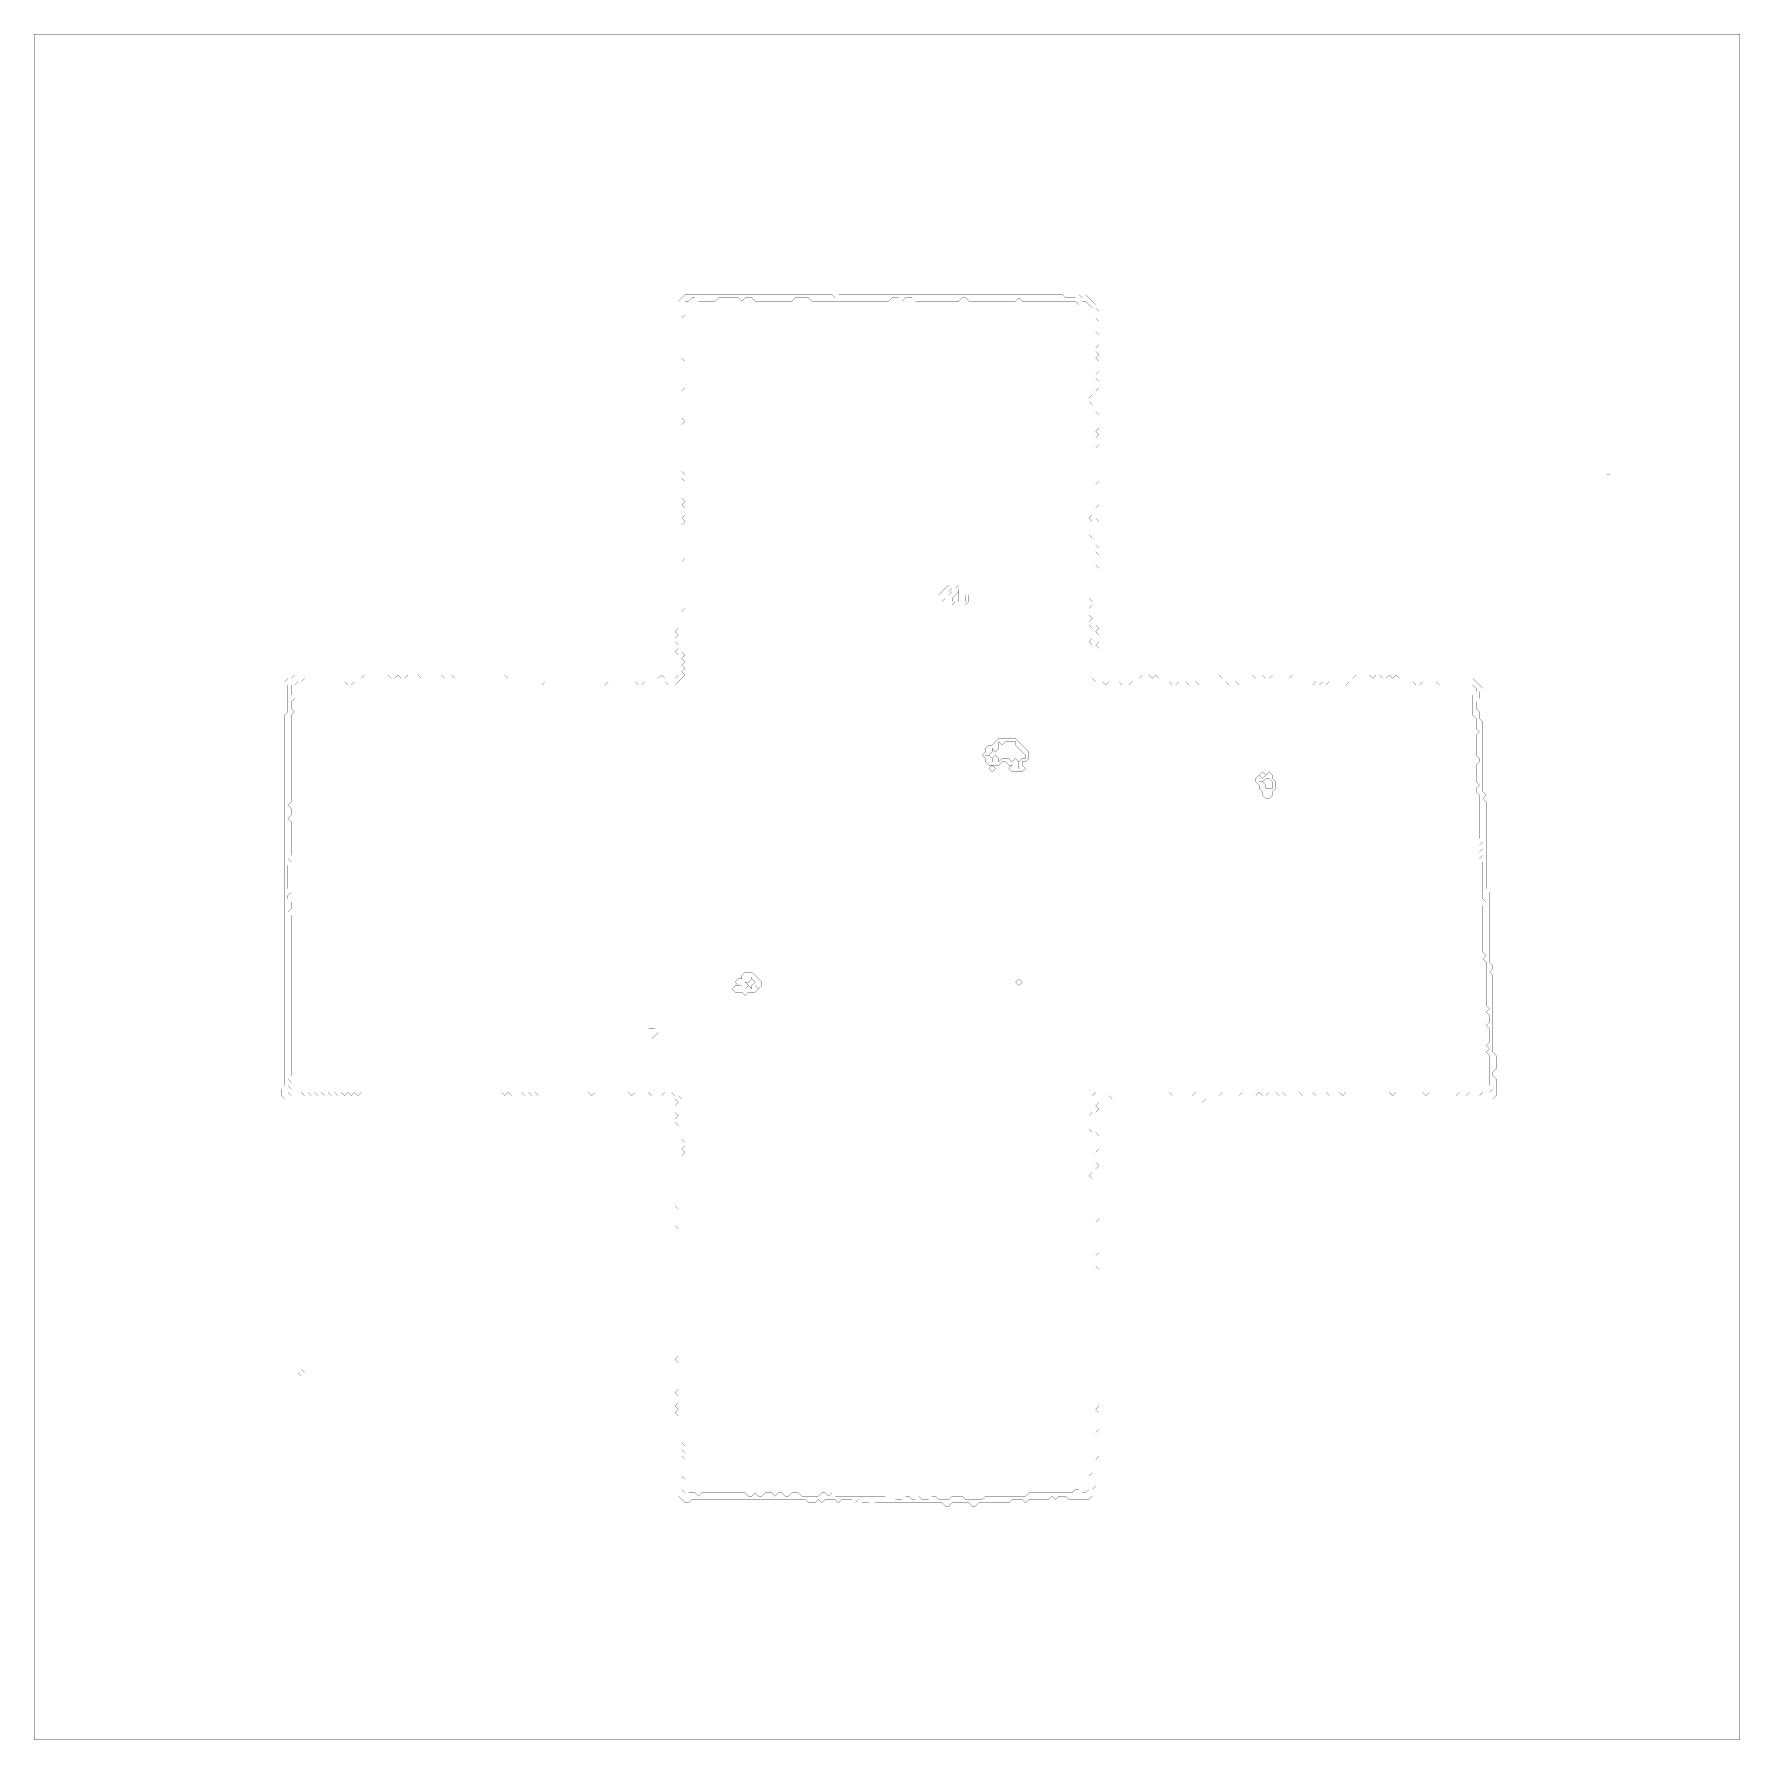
# Model space of a CAD drawing. Header units: metres. Extents: x 0 to 5070, y -5070 to 0.
import ezdxf

# ---------------------------------------------------------------- set-up
doc = ezdxf.new("R2010")
doc.units = ezdxf.units.M
for name, color, linetype in [('conductor', 1, 'Continuous'), ('dielectric', 8, 'Continuous'), ('substrate', 5, 'Continuous')]:
    doc.layers.add(name, color=color, linetype=linetype)

msp = doc.modelspace()

# ---------------------------------------------------------------- linework, layer by layer
at = {"layer": 'conductor', "const_width": 0.5}
for points in [[(1954.609375, -783.828125), (1944.6875, -793.75), (1934.765625, -793.75), (1934.765625, -803.671875), (1934.765625, -813.59375), (1934.765625, -823.515625), (1934.765625, -833.4375), (1924.84375, -843.359375), (1924.84375, -853.28125), (1924.84375, -863.203125), (1924.84375, -873.125), (1924.84375, -883.046875), (1924.84375, -892.96875), (1924.84375, -902.890625), (1924.84375, -912.8125), (1924.84375, -922.734375), (1924.84375, -932.65625), (1924.84375, -942.578125), (1924.84375, -952.5), (1924.84375, -962.421875), (1934.765625, -972.34375), (1934.765625, -982.265625), (1934.765625, -992.1875), (1934.765625, -1002.109375), (1934.765625, -1012.03125), (1934.765625, -1021.953125), (1934.765625, -1031.875), (1934.765625, -1041.796875), (1934.765625, -1051.71875), (1924.84375, -1061.640625), (1924.84375, -1071.5625), (1924.84375, -1081.484375), (1924.84375, -1091.40625), (1924.84375, -1101.328125), (1924.84375, -1111.25), (1924.84375, -1121.171875), (1924.84375, -1131.09375), (1924.84375, -1141.015625), (1934.765625, -1150.9375), (1924.84375, -1160.859375), (1924.84375, -1170.78125), (1924.84375, -1180.703125), (1924.84375, -1190.625), (1924.84375, -1200.546875), (1924.84375, -1210.46875), (1924.84375, -1220.390625), (1924.84375, -1230.3125), (1924.84375, -1240.234375), (1924.84375, -1250.15625), (1924.84375, -1260.078125), (1924.84375, -1270), (1924.84375, -1279.921875), (1924.84375, -1289.84375), (1924.84375, -1299.765625), (1934.765625, -1309.6875), (1924.84375, -1319.609375), (1934.765625, -1329.53125), (1934.765625, -1339.453125), (1934.765625, -1349.375), (1934.765625, -1359.296875), (1934.765625, -1369.21875), (1924.84375, -1379.140625), (1934.765625, -1389.0625), (1924.84375, -1398.984375), (1934.765625, -1408.90625), (1934.765625, -1418.828125), (1934.765625, -1428.75), (1924.84375, -1438.671875), (1934.765625, -1448.59375), (1924.84375, -1458.515625), (1934.765625, -1468.4375), (1934.765625, -1478.359375), (1934.765625, -1488.28125), (1934.765625, -1498.203125), (1934.765625, -1508.125), (1934.765625, -1518.046875), (1934.765625, -1527.96875), (1934.765625, -1537.890625), (1934.765625, -1547.8125), (1934.765625, -1557.734375), (1924.84375, -1567.65625), (1924.84375, -1577.578125), (1924.84375, -1587.5), (1924.84375, -1597.421875), (1924.84375, -1607.34375), (1924.84375, -1617.265625), (1924.84375, -1627.1875), (1924.84375, -1637.109375), (1934.765625, -1647.03125), (1934.765625, -1656.953125), (1934.765625, -1666.875), (1934.765625, -1676.796875), (1934.765625, -1686.71875), (1934.765625, -1696.640625), (1934.765625, -1706.5625), (1924.84375, -1716.484375), (1924.84375, -1726.40625), (1924.84375, -1736.328125), (1924.84375, -1746.25), (1924.84375, -1756.171875), (1924.84375, -1766.09375), (1924.84375, -1776.015625), (1924.84375, -1785.9375), (1924.84375, -1795.859375), (1924.84375, -1805.78125), (1924.84375, -1815.703125), (1924.84375, -1825.625), (1924.84375, -1835.546875), (1934.765625, -1845.46875), (1924.84375, -1855.390625), (1934.765625, -1865.3125), (1924.84375, -1875.234375), (1934.765625, -1885.15625), (1924.84375, -1895.078125), (1934.765625, -1905), (1924.84375, -1914.921875), (1914.921875, -1924.84375), (1905, -1934.765625), (1895.078125, -1934.765625), (1885.15625, -1934.765625), (1875.234375, -1924.84375), (1865.3125, -1924.84375), (1855.390625, -1924.84375), (1845.46875, -1924.84375), (1835.546875, -1924.84375), (1825.625, -1924.84375), (1815.703125, -1924.84375), (1805.78125, -1934.765625), (1795.859375, -1934.765625), (1785.9375, -1924.84375), (1776.015625, -1924.84375), (1766.09375, -1924.84375), (1756.171875, -1924.84375), (1746.25, -1924.84375), (1736.328125, -1924.84375), (1726.40625, -1924.84375), (1716.484375, -1924.84375), (1706.5625, -1924.84375), (1696.640625, -1934.765625), (1686.71875, -1934.765625), (1676.796875, -1934.765625), (1666.875, -1934.765625), (1656.953125, -1934.765625), (1647.03125, -1934.765625), (1637.109375, -1934.765625), (1627.1875, -1934.765625), (1617.265625, -1934.765625), (1607.34375, -1934.765625), (1597.421875, -1934.765625), (1587.5, -1934.765625), (1577.578125, -1934.765625), (1567.65625, -1934.765625), (1557.734375, -1924.84375), (1547.8125, -1924.84375), (1537.890625, -1924.84375), (1527.96875, -1924.84375), (1518.046875, -1924.84375), (1508.125, -1934.765625), (1498.203125, -1924.84375), (1488.28125, -1924.84375), (1478.359375, -1924.84375), (1468.4375, -1924.84375), (1458.515625, -1924.84375), (1448.59375, -1924.84375), (1438.671875, -1924.84375), (1428.75, -1924.84375), (1418.828125, -1924.84375), (1408.90625, -1924.84375), (1398.984375, -1924.84375), (1389.0625, -1924.84375), (1379.140625, -1924.84375), (1369.21875, -1924.84375), (1359.296875, -1924.84375), (1349.375, -1924.84375), (1339.453125, -1924.84375), (1329.53125, -1924.84375), (1319.609375, -1924.84375), (1309.6875, -1924.84375), (1299.765625, -1924.84375), (1289.84375, -1924.84375), (1279.921875, -1924.84375), (1270, -1924.84375), (1260.078125, -1924.84375), (1250.15625, -1924.84375), (1240.234375, -1924.84375), (1230.3125, -1924.84375), (1220.390625, -1924.84375), (1210.46875, -1924.84375), (1200.546875, -1924.84375), (1190.625, -1924.84375), (1180.703125, -1924.84375), (1170.78125, -1924.84375), (1160.859375, -1924.84375), (1150.9375, -1924.84375), (1141.015625, -1924.84375), (1131.09375, -1924.84375), (1121.171875, -1924.84375), (1111.25, -1924.84375), (1101.328125, -1924.84375), (1091.40625, -1924.84375), (1081.484375, -1924.84375), (1071.5625, -1924.84375), (1061.640625, -1924.84375), (1051.71875, -1924.84375), (1041.796875, -1924.84375), (1031.875, -1924.84375), (1021.953125, -1924.84375), (1012.03125, -1924.84375), (1002.109375, -1924.84375), (992.1875, -1924.84375), (982.265625, -1924.84375), (972.34375, -1924.84375), (962.421875, -1924.84375), (952.5, -1924.84375), (942.578125, -1934.765625), (932.65625, -1934.765625), (922.734375, -1924.84375), (912.8125, -1924.84375), (902.890625, -1924.84375), (892.96875, -1924.84375), (883.046875, -1924.84375), (873.125, -1924.84375), (863.203125, -1924.84375), (853.28125, -1924.84375), (843.359375, -1924.84375), (833.4375, -1924.84375), (823.515625, -1924.84375), (813.59375, -1924.84375), (803.671875, -1914.921875), (793.75, -1924.84375), (783.828125, -1924.84375), (773.90625, -1934.765625), (763.984375, -1934.765625), (763.984375, -1944.6875), (763.984375, -1954.609375), (763.984375, -1964.53125), (773.90625, -1974.453125), (763.984375, -1984.375), (763.984375, -1994.296875), (763.984375, -2004.21875), (773.90625, -2014.140625), (763.984375, -2024.0625), (763.984375, -2033.984375), (763.984375, -2043.90625), (763.984375, -2053.828125), (763.984375, -2063.75), (763.984375, -2073.671875), (763.984375, -2083.59375), (763.984375, -2093.515625), (763.984375, -2103.4375), (763.984375, -2113.359375), (763.984375, -2123.28125), (763.984375, -2133.203125), (763.984375, -2143.125), (763.984375, -2153.046875), (763.984375, -2162.96875), (763.984375, -2172.890625), (763.984375, -2182.8125), (763.984375, -2192.734375), (763.984375, -2202.65625), (763.984375, -2212.578125), (763.984375, -2222.5), (763.984375, -2232.421875), (763.984375, -2242.34375), (763.984375, -2252.265625), (763.984375, -2262.1875), (763.984375, -2272.109375), (763.984375, -2282.03125), (754.0625, -2291.953125), (763.984375, -2301.875), (763.984375, -2311.796875), (763.984375, -2321.71875), (754.0625, -2331.640625), (763.984375, -2341.5625), (763.984375, -2351.484375), (763.984375, -2361.40625), (763.984375, -2371.328125), (763.984375, -2381.25), (763.984375, -2391.171875), (763.984375, -2401.09375), (763.984375, -2411.015625), (763.984375, -2420.9375), (763.984375, -2430.859375), (763.984375, -2440.78125), (754.0625, -2450.703125), (763.984375, -2460.625), (754.0625, -2470.546875), (754.0625, -2480.46875), (754.0625, -2490.390625), (754.0625, -2500.3125), (754.0625, -2510.234375), (754.0625, -2520.15625), (754.0625, -2530.078125), (754.0625, -2540), (763.984375, -2549.921875), (754.0625, -2559.84375), (754.0625, -2569.765625), (763.984375, -2579.6875), (763.984375, -2589.609375), (763.984375, -2599.53125), (754.0625, -2609.453125), (763.984375, -2619.375), (763.984375, -2629.296875), (763.984375, -2639.21875), (763.984375, -2649.140625), (763.984375, -2659.0625), (763.984375, -2668.984375), (763.984375, -2678.90625), (763.984375, -2688.828125), (763.984375, -2698.75), (763.984375, -2708.671875), (763.984375, -2718.59375), (763.984375, -2728.515625), (763.984375, -2738.4375), (763.984375, -2748.359375), (763.984375, -2758.28125), (763.984375, -2768.203125), (763.984375, -2778.125), (763.984375, -2788.046875), (763.984375, -2797.96875), (763.984375, -2807.890625), (763.984375, -2817.8125), (763.984375, -2827.734375), (763.984375, -2837.65625), (763.984375, -2847.578125), (763.984375, -2857.5), (763.984375, -2867.421875), (763.984375, -2877.34375), (763.984375, -2887.265625), (763.984375, -2897.1875), (763.984375, -2907.109375), (763.984375, -2917.03125), (763.984375, -2926.953125), (763.984375, -2936.875), (763.984375, -2946.796875), (763.984375, -2956.71875), (763.984375, -2966.640625), (763.984375, -2976.5625), (763.984375, -2986.484375), (763.984375, -2996.40625), (763.984375, -3006.328125), (763.984375, -3016.25), (763.984375, -3026.171875), (763.984375, -3036.09375), (763.984375, -3046.015625), (763.984375, -3055.9375), (763.984375, -3065.859375), (763.984375, -3075.78125), (763.984375, -3085.703125), (763.984375, -3095.625), (754.0625, -3105.546875), (763.984375, -3115.46875), (754.0625, -3125.390625), (763.984375, -3135.3125), (754.0625, -3145.234375), (763.984375, -3155.15625), (773.90625, -3145.234375), (783.828125, -3145.234375), (793.75, -3145.234375), (803.671875, -3155.15625), (813.59375, -3145.234375), (823.515625, -3155.15625), (833.4375, -3145.234375), (843.359375, -3155.15625), (853.28125, -3145.234375), (863.203125, -3155.15625), (873.125, -3145.234375), (883.046875, -3155.15625), (892.96875, -3145.234375), (902.890625, -3155.15625), (912.8125, -3145.234375), (922.734375, -3155.15625), (932.65625, -3145.234375), (942.578125, -3155.15625), (952.5, -3145.234375), (962.421875, -3155.15625), (972.34375, -3145.234375), (982.265625, -3145.234375), (992.1875, -3145.234375), (1002.109375, -3145.234375), (1012.03125, -3145.234375), (1021.953125, -3145.234375), (1031.875, -3145.234375), (1041.796875, -3145.234375), (1051.71875, -3145.234375), (1061.640625, -3145.234375), (1071.5625, -3145.234375), (1081.484375, -3145.234375), (1091.40625, -3145.234375), (1101.328125, -3145.234375), (1111.25, -3145.234375), (1121.171875, -3145.234375), (1131.09375, -3145.234375), (1141.015625, -3145.234375), (1150.9375, -3145.234375), (1160.859375, -3145.234375), (1170.78125, -3145.234375), (1180.703125, -3145.234375), (1190.625, -3145.234375), (1200.546875, -3145.234375), (1210.46875, -3145.234375), (1220.390625, -3145.234375), (1230.3125, -3145.234375), (1240.234375, -3145.234375), (1250.15625, -3145.234375), (1260.078125, -3145.234375), (1270, -3145.234375), (1279.921875, -3145.234375), (1289.84375, -3145.234375), (1299.765625, -3145.234375), (1309.6875, -3145.234375), (1319.609375, -3145.234375), (1329.53125, -3145.234375), (1339.453125, -3145.234375), (1349.375, -3145.234375), (1359.296875, -3145.234375), (1369.21875, -3145.234375), (1379.140625, -3145.234375), (1389.0625, -3145.234375), (1398.984375, -3155.15625), (1408.90625, -3145.234375), (1418.828125, -3155.15625), (1428.75, -3155.15625), (1438.671875, -3155.15625), (1448.59375, -3145.234375), (1458.515625, -3155.15625), (1468.4375, -3145.234375), (1478.359375, -3155.15625), (1488.28125, -3145.234375), (1498.203125, -3155.15625), (1508.125, -3145.234375), (1518.046875, -3145.234375), (1527.96875, -3145.234375), (1537.890625, -3145.234375), (1547.8125, -3145.234375), (1557.734375, -3145.234375), (1567.65625, -3145.234375), (1577.578125, -3145.234375), (1587.5, -3145.234375), (1597.421875, -3145.234375), (1607.34375, -3145.234375), (1617.265625, -3145.234375), (1627.1875, -3145.234375), (1637.109375, -3145.234375), (1647.03125, -3145.234375), (1656.953125, -3155.15625), (1666.875, -3145.234375), (1676.796875, -3145.234375), (1686.71875, -3145.234375), (1696.640625, -3145.234375), (1706.5625, -3145.234375), (1716.484375, -3145.234375), (1726.40625, -3145.234375), (1736.328125, -3145.234375), (1746.25, -3145.234375), (1756.171875, -3145.234375), (1766.09375, -3145.234375), (1776.015625, -3155.15625), (1785.9375, -3145.234375), (1795.859375, -3145.234375), (1805.78125, -3145.234375), (1815.703125, -3145.234375), (1825.625, -3145.234375), (1835.546875, -3155.15625), (1845.46875, -3155.15625), (1855.390625, -3155.15625), (1865.3125, -3155.15625), (1875.234375, -3145.234375), (1885.15625, -3145.234375), (1895.078125, -3145.234375), (1905, -3155.15625), (1914.921875, -3155.15625), (1924.84375, -3165.078125), (1924.84375, -3175), (1924.84375, -3184.921875), (1924.84375, -3194.84375), (1924.84375, -3204.765625), (1924.84375, -3214.6875), (1924.84375, -3224.609375), (1924.84375, -3234.53125), (1924.84375, -3244.453125), (1924.84375, -3254.375), (1924.84375, -3264.296875), (1924.84375, -3274.21875), (1924.84375, -3284.140625), (1934.765625, -3294.0625), (1934.765625, -3303.984375), (1924.84375, -3313.90625), (1934.765625, -3323.828125), (1924.84375, -3333.75), (1924.84375, -3343.671875), (1924.84375, -3353.59375), (1924.84375, -3363.515625), (1924.84375, -3373.4375), (1924.84375, -3383.359375), (1924.84375, -3393.28125), (1924.84375, -3403.203125), (1924.84375, -3413.125), (1924.84375, -3423.046875), (1924.84375, -3432.96875), (1924.84375, -3442.890625), (1924.84375, -3452.8125), (1924.84375, -3462.734375), (1924.84375, -3472.65625), (1924.84375, -3482.578125), (1924.84375, -3492.5), (1924.84375, -3502.421875), (1924.84375, -3512.34375), (1924.84375, -3522.265625), (1924.84375, -3532.1875), (1924.84375, -3542.109375), (1924.84375, -3552.03125), (1924.84375, -3561.953125), (1924.84375, -3571.875), (1924.84375, -3581.796875), (1924.84375, -3591.71875), (1924.84375, -3601.640625), (1924.84375, -3611.5625), (1924.84375, -3621.484375), (1924.84375, -3631.40625), (1924.84375, -3641.328125), (1924.84375, -3651.25), (1924.84375, -3661.171875), (1924.84375, -3671.09375), (1924.84375, -3681.015625), (1924.84375, -3690.9375), (1924.84375, -3700.859375), (1924.84375, -3710.78125), (1924.84375, -3720.703125), (1924.84375, -3730.625), (1924.84375, -3740.546875), (1924.84375, -3750.46875), (1924.84375, -3760.390625), (1924.84375, -3770.3125), (1924.84375, -3780.234375), (1924.84375, -3790.15625), (1924.84375, -3800.078125), (1924.84375, -3810), (1924.84375, -3819.921875), (1924.84375, -3829.84375), (1924.84375, -3839.765625), (1924.84375, -3849.6875), (1924.84375, -3859.609375), (1924.84375, -3869.53125), (1924.84375, -3879.453125), (1924.84375, -3889.375), (1924.84375, -3899.296875), (1924.84375, -3909.21875), (1924.84375, -3919.140625), (1924.84375, -3929.0625), (1924.84375, -3938.984375), (1924.84375, -3948.90625), (1924.84375, -3958.828125), (1924.84375, -3968.75), (1924.84375, -3978.671875), (1924.84375, -3988.59375), (1924.84375, -3998.515625), (1924.84375, -4008.4375), (1924.84375, -4018.359375), (1924.84375, -4028.28125), (1924.84375, -4038.203125), (1924.84375, -4048.125), (1924.84375, -4058.046875), (1924.84375, -4067.96875), (1924.84375, -4077.890625), (1924.84375, -4087.8125), (1924.84375, -4097.734375), (1924.84375, -4107.65625), (1924.84375, -4117.578125), (1924.84375, -4127.5), (1924.84375, -4137.421875), (1924.84375, -4147.34375), (1924.84375, -4157.265625), (1924.84375, -4167.1875), (1924.84375, -4177.109375), (1924.84375, -4187.03125), (1934.765625, -4196.953125), (1924.84375, -4206.875), (1934.765625, -4216.796875), (1924.84375, -4226.71875), (1934.765625, -4236.640625), (1934.765625, -4246.5625), (1924.84375, -4256.484375), (1924.84375, -4266.40625), (1924.84375, -4276.328125), (1924.84375, -4286.25), (1934.765625, -4296.171875), (1924.84375, -4306.09375), (1924.84375, -4316.015625), (1924.84375, -4325.9375), (1934.765625, -4335.859375), (1934.765625, -4345.78125), (1944.6875, -4335.859375), (1954.609375, -4335.859375), (1964.53125, -4335.859375), (1974.453125, -4345.78125), (1984.375, -4335.859375), (1994.296875, -4335.859375), (2004.21875, -4335.859375), (2014.140625, -4335.859375), (2024.0625, -4335.859375), (2033.984375, -4335.859375), (2043.90625, -4335.859375), (2053.828125, -4335.859375), (2063.75, -4335.859375), (2073.671875, -4335.859375), (2083.59375, -4335.859375), (2093.515625, -4335.859375), (2103.4375, -4335.859375), (2113.359375, -4335.859375), (2123.28125, -4345.78125), (2133.203125, -4345.78125), (2143.125, -4335.859375), (2153.046875, -4345.78125), (2162.96875, -4345.78125), (2172.890625, -4335.859375), (2182.8125, -4335.859375), (2192.734375, -4335.859375), (2202.65625, -4345.78125), (2212.578125, -4335.859375), (2222.5, -4335.859375), (2232.421875, -4345.78125), (2242.34375, -4345.78125), (2252.265625, -4335.859375), (2262.1875, -4335.859375), (2272.109375, -4335.859375), (2282.03125, -4345.78125), (2291.953125, -4345.78125), (2301.875, -4345.78125), (2311.796875, -4345.78125), (2321.71875, -4345.78125), (2331.640625, -4345.78125), (2341.5625, -4335.859375), (2351.484375, -4335.859375), (2361.40625, -4345.78125), (2371.328125, -4335.859375), (2381.25, -4345.78125), (2391.171875, -4345.78125), (2401.09375, -4345.78125), (2411.015625, -4345.78125), (2420.9375, -4345.78125), (2430.859375, -4345.78125), (2440.78125, -4345.78125), (2450.703125, -4345.78125), (2460.625, -4345.78125), (2470.546875, -4345.78125), (2480.46875, -4345.78125), (2490.390625, -4345.78125), (2500.3125, -4345.78125), (2510.234375, -4345.78125), (2520.15625, -4345.78125), (2530.078125, -4345.78125), (2540, -4355.703125), (2549.921875, -4345.78125), (2559.84375, -4355.703125), (2569.765625, -4355.703125), (2579.6875, -4355.703125), (2589.609375, -4345.78125), (2599.53125, -4345.78125), (2609.453125, -4355.703125), (2619.375, -4355.703125), (2629.296875, -4345.78125), (2639.21875, -4355.703125), (2649.140625, -4355.703125), (2659.0625, -4355.703125), (2668.984375, -4345.78125), (2678.90625, -4345.78125), (2688.828125, -4355.703125), (2698.75, -4355.703125), (2708.671875, -4355.703125), (2718.59375, -4355.703125), (2728.515625, -4345.78125), (2738.4375, -4345.78125), (2748.359375, -4345.78125), (2758.28125, -4345.78125), (2768.203125, -4355.703125), (2778.125, -4355.703125), (2788.046875, -4355.703125), (2797.96875, -4355.703125), (2807.890625, -4355.703125), (2817.8125, -4355.703125), (2827.734375, -4345.78125), (2837.65625, -4345.78125), (2847.578125, -4345.78125), (2857.5, -4345.78125), (2867.421875, -4345.78125), (2877.34375, -4345.78125), (2887.265625, -4345.78125), (2897.1875, -4345.78125), (2907.109375, -4345.78125), (2917.03125, -4345.78125), (2926.953125, -4345.78125), (2936.875, -4345.78125), (2946.796875, -4345.78125), (2956.71875, -4335.859375), (2966.640625, -4335.859375), (2976.5625, -4335.859375), (2986.484375, -4335.859375), (2996.40625, -4335.859375), (3006.328125, -4335.859375), (3016.25, -4335.859375), (3026.171875, -4335.859375), (3036.09375, -4335.859375), (3046.015625, -4335.859375), (3055.9375, -4335.859375), (3065.859375, -4335.859375), (3075.78125, -4335.859375), (3085.703125, -4335.859375), (3095.625, -4325.9375), (3105.546875, -4325.9375), (3115.46875, -4335.859375), (3125.390625, -4335.859375), (3135.3125, -4325.9375), (3135.3125, -4316.015625), (3135.3125, -4306.09375), (3135.3125, -4296.171875), (3135.3125, -4286.25), (3145.234375, -4276.328125), (3145.234375, -4266.40625), (3145.234375, -4256.484375), (3145.234375, -4246.5625), (3145.234375, -4236.640625), (3145.234375, -4226.71875), (3145.234375, -4216.796875), (3145.234375, -4206.875), (3145.234375, -4196.953125), (3145.234375, -4187.03125), (3145.234375, -4177.109375), (3145.234375, -4167.1875), (3145.234375, -4157.265625), (3145.234375, -4147.34375), (3145.234375, -4137.421875), (3145.234375, -4127.5), (3145.234375, -4117.578125), (3145.234375, -4107.65625), (3145.234375, -4097.734375), (3145.234375, -4087.8125), (3145.234375, -4077.890625), (3145.234375, -4067.96875), (3145.234375, -4058.046875), (3145.234375, -4048.125), (3145.234375, -4038.203125), (3145.234375, -4028.28125), (3145.234375, -4018.359375), (3145.234375, -4008.4375), (3145.234375, -3998.515625), (3145.234375, -3988.59375), (3145.234375, -3978.671875), (3145.234375, -3968.75), (3145.234375, -3958.828125), (3145.234375, -3948.90625), (3145.234375, -3938.984375), (3145.234375, -3929.0625), (3145.234375, -3919.140625), (3145.234375, -3909.21875), (3145.234375, -3899.296875), (3145.234375, -3889.375), (3145.234375, -3879.453125), (3145.234375, -3869.53125), (3145.234375, -3859.609375), (3145.234375, -3849.6875), (3145.234375, -3839.765625), (3145.234375, -3829.84375), (3145.234375, -3819.921875), (3145.234375, -3810), (3145.234375, -3800.078125), (3145.234375, -3790.15625), (3145.234375, -3780.234375), (3145.234375, -3770.3125), (3145.234375, -3760.390625), (3145.234375, -3750.46875), (3145.234375, -3740.546875), (3145.234375, -3730.625), (3145.234375, -3720.703125), (3145.234375, -3710.78125), (3145.234375, -3700.859375), (3145.234375, -3690.9375), (3145.234375, -3681.015625), (3145.234375, -3671.09375), (3145.234375, -3661.171875), (3145.234375, -3651.25), (3145.234375, -3641.328125), (3145.234375, -3631.40625), (3145.234375, -3621.484375), (3145.234375, -3611.5625), (3145.234375, -3601.640625), (3145.234375, -3591.71875), (3145.234375, -3581.796875), (3145.234375, -3571.875), (3145.234375, -3561.953125), (3145.234375, -3552.03125), (3145.234375, -3542.109375), (3145.234375, -3532.1875), (3145.234375, -3522.265625), (3145.234375, -3512.34375), (3145.234375, -3502.421875), (3145.234375, -3492.5), (3145.234375, -3482.578125), (3145.234375, -3472.65625), (3145.234375, -3462.734375), (3145.234375, -3452.8125), (3145.234375, -3442.890625), (3145.234375, -3432.96875), (3145.234375, -3423.046875), (3145.234375, -3413.125), (3145.234375, -3403.203125), (3135.3125, -3393.28125), (3145.234375, -3383.359375), (3145.234375, -3373.4375), (3145.234375, -3363.515625), (3145.234375, -3353.59375), (3145.234375, -3343.671875), (3145.234375, -3333.75), (3145.234375, -3323.828125), (3145.234375, -3313.90625), (3145.234375, -3303.984375), (3145.234375, -3294.0625), (3145.234375, -3284.140625), (3145.234375, -3274.21875), (3145.234375, -3264.296875), (3135.3125, -3254.375), (3135.3125, -3244.453125), (3135.3125, -3234.53125), (3135.3125, -3224.609375), (3135.3125, -3214.6875), (3145.234375, -3204.765625), (3145.234375, -3194.84375), (3145.234375, -3184.921875), (3145.234375, -3175), (3145.234375, -3165.078125), (3145.234375, -3155.15625), (3155.15625, -3145.234375), (3165.078125, -3145.234375), (3175, -3145.234375), (3184.921875, -3145.234375), (3194.84375, -3145.234375), (3204.765625, -3145.234375), (3214.6875, -3145.234375), (3224.609375, -3145.234375), (3234.53125, -3145.234375), (3244.453125, -3145.234375), (3254.375, -3145.234375), (3264.296875, -3145.234375), (3274.21875, -3145.234375), (3284.140625, -3145.234375), (3294.0625, -3145.234375), (3303.984375, -3145.234375), (3313.90625, -3145.234375), (3323.828125, -3145.234375), (3333.75, -3145.234375), (3343.671875, -3145.234375), (3353.59375, -3145.234375), (3363.515625, -3145.234375), (3373.4375, -3145.234375), (3383.359375, -3155.15625), (3393.28125, -3155.15625), (3403.203125, -3155.15625), (3413.125, -3155.15625), (3423.046875, -3155.15625), (3432.96875, -3155.15625), (3442.890625, -3155.15625), (3452.8125, -3145.234375), (3462.734375, -3155.15625), (3472.65625, -3155.15625), (3482.578125, -3155.15625), (3492.5, -3155.15625), (3502.421875, -3155.15625), (3512.34375, -3155.15625), (3522.265625, -3155.15625), (3532.1875, -3145.234375), (3542.109375, -3145.234375), (3552.03125, -3145.234375), (3561.953125, -3145.234375), (3571.875, -3155.15625), (3581.796875, -3155.15625), (3591.71875, -3145.234375), (3601.640625, -3155.15625), (3611.5625, -3155.15625), (3621.484375, -3155.15625), (3631.40625, -3155.15625), (3641.328125, -3145.234375), (3651.25, -3155.15625), (3661.171875, -3155.15625), (3671.09375, -3145.234375), (3681.015625, -3145.234375), (3690.9375, -3145.234375), (3700.859375, -3155.15625), (3710.78125, -3145.234375), (3720.703125, -3155.15625), (3730.625, -3155.15625), (3740.546875, -3155.15625), (3750.46875, -3145.234375), (3760.390625, -3145.234375), (3770.3125, -3155.15625), (3780.234375, -3155.15625), (3790.15625, -3145.234375), (3800.078125, -3145.234375), (3810, -3155.15625), (3819.921875, -3145.234375), (3829.84375, -3145.234375), (3839.765625, -3145.234375), (3849.6875, -3155.15625), (3859.609375, -3155.15625), (3869.53125, -3145.234375), (3879.453125, -3145.234375), (3889.375, -3155.15625), (3899.296875, -3145.234375), (3909.21875, -3145.234375), (3919.140625, -3145.234375), (3929.0625, -3145.234375), (3938.984375, -3145.234375), (3948.90625, -3145.234375), (3958.828125, -3145.234375), (3968.75, -3145.234375), (3978.671875, -3145.234375), (3988.59375, -3145.234375), (3998.515625, -3145.234375), (4008.4375, -3145.234375), (4018.359375, -3145.234375), (4028.28125, -3145.234375), (4038.203125, -3155.15625), (4048.125, -3145.234375), (4058.046875, -3145.234375), (4067.96875, -3145.234375), (4077.890625, -3145.234375), (4087.8125, -3145.234375), (4097.734375, -3145.234375), (4107.65625, -3145.234375), (4117.578125, -3145.234375), (4127.5, -3145.234375), (4137.421875, -3155.15625), (4147.34375, -3145.234375), (4157.265625, -3145.234375), (4167.1875, -3145.234375), (4177.109375, -3145.234375), (4187.03125, -3145.234375), (4196.953125, -3145.234375), (4206.875, -3145.234375), (4216.796875, -3155.15625), (4226.71875, -3155.15625), (4236.640625, -3145.234375), (4246.5625, -3155.15625), (4256.484375, -3155.15625), (4266.40625, -3145.234375), (4276.328125, -3145.234375), (4286.25, -3155.15625), (4296.171875, -3155.15625), (4306.09375, -3145.234375), (4316.015625, -3145.234375), (4325.9375, -3145.234375), (4335.859375, -3135.3125), (4325.9375, -3125.390625), (4325.9375, -3115.46875), (4325.9375, -3105.546875), (4325.9375, -3095.625), (4325.9375, -3085.703125), (4325.9375, -3075.78125), (4325.9375, -3065.859375), (4325.9375, -3055.9375), (4325.9375, -3046.015625), (4325.9375, -3036.09375), (4316.015625, -3026.171875), (4325.9375, -3016.25), (4316.015625, -3006.328125), (4325.9375, -2996.40625), (4325.9375, -2986.484375), (4325.9375, -2976.5625), (4325.9375, -2966.640625), (4325.9375, -2956.71875), (4316.015625, -2946.796875), (4325.9375, -2936.875), (4325.9375, -2926.953125), (4325.9375, -2917.03125), (4316.015625, -2907.109375), (4325.9375, -2897.1875), (4316.015625, -2887.265625), (4316.015625, -2877.34375), (4316.015625, -2867.421875), (4316.015625, -2857.5), (4316.015625, -2847.578125), (4316.015625, -2837.65625), (4316.015625, -2827.734375), (4316.015625, -2817.8125), (4316.015625, -2807.890625), (4316.015625, -2797.96875), (4316.015625, -2788.046875), (4316.015625, -2778.125), (4316.015625, -2768.203125), (4316.015625, -2758.28125), (4306.09375, -2748.359375), (4316.015625, -2738.4375), (4306.09375, -2728.515625), (4306.09375, -2718.59375), (4306.09375, -2708.671875), (4306.09375, -2698.75), (4306.09375, -2688.828125), (4306.09375, -2678.90625), (4306.09375, -2668.984375), (4306.09375, -2659.0625), (4306.09375, -2649.140625), (4306.09375, -2639.21875), (4306.09375, -2629.296875), (4306.09375, -2619.375), (4306.09375, -2609.453125), (4306.09375, -2599.53125), (4306.09375, -2589.609375), (4316.015625, -2579.6875), (4306.09375, -2569.765625), (4306.09375, -2559.84375), (4306.09375, -2549.921875), (4306.09375, -2540), (4306.09375, -2530.078125), (4306.09375, -2520.15625), (4306.09375, -2510.234375), (4306.09375, -2500.3125), (4306.09375, -2490.390625), (4306.09375, -2480.46875), (4306.09375, -2470.546875), (4306.09375, -2460.625), (4296.171875, -2450.703125), (4306.09375, -2440.78125), (4296.171875, -2430.859375), (4306.09375, -2420.9375), (4296.171875, -2411.015625), (4306.09375, -2401.09375), (4296.171875, -2391.171875), (4296.171875, -2381.25), (4296.171875, -2371.328125), (4296.171875, -2361.40625), (4296.171875, -2351.484375), (4296.171875, -2341.5625), (4296.171875, -2331.640625), (4296.171875, -2321.71875), (4296.171875, -2311.796875), (4296.171875, -2301.875), (4296.171875, -2291.953125), (4296.171875, -2282.03125), (4296.171875, -2272.109375), (4296.171875, -2262.1875), (4286.25, -2252.265625), (4286.25, -2242.34375), (4296.171875, -2232.421875), (4286.25, -2222.5), (4286.25, -2212.578125), (4286.25, -2202.65625), (4286.25, -2192.734375), (4286.25, -2182.8125), (4286.25, -2172.890625), (4296.171875, -2162.96875), (4296.171875, -2153.046875), (4286.25, -2143.125), (4286.25, -2133.203125), (4286.25, -2123.28125), (4286.25, -2113.359375), (4286.25, -2103.4375), (4286.25, -2093.515625), (4286.25, -2083.59375), (4296.171875, -2073.671875), (4286.25, -2063.75), (4286.25, -2053.828125), (4286.25, -2043.90625), (4286.25, -2033.984375), (4276.328125, -2024.0625), (4276.328125, -2014.140625), (4276.328125, -2004.21875), (4276.328125, -1994.296875), (4276.328125, -1984.375), (4276.328125, -1974.453125), (4276.328125, -1964.53125), (4286.25, -1954.609375), (4286.25, -1944.6875), (4276.328125, -1934.765625), (4266.40625, -1934.765625), (4256.484375, -1934.765625), (4246.5625, -1934.765625), (4236.640625, -1934.765625), (4226.71875, -1934.765625), (4216.796875, -1934.765625), (4206.875, -1934.765625), (4196.953125, -1934.765625), (4187.03125, -1934.765625), (4177.109375, -1934.765625), (4167.1875, -1924.84375), (4157.265625, -1924.84375), (4147.34375, -1924.84375), (4137.421875, -1924.84375), (4127.5, -1924.84375), (4117.578125, -1934.765625), (4107.65625, -1934.765625), (4097.734375, -1924.84375), (4087.8125, -1924.84375), (4077.890625, -1924.84375), (4067.96875, -1924.84375), (4058.046875, -1924.84375), (4048.125, -1924.84375), (4038.203125, -1924.84375), (4028.28125, -1924.84375), (4018.359375, -1924.84375), (4008.4375, -1924.84375), (3998.515625, -1924.84375), (3988.59375, -1924.84375), (3978.671875, -1924.84375), (3968.75, -1924.84375), (3958.828125, -1924.84375), (3948.90625, -1924.84375), (3938.984375, -1924.84375), (3929.0625, -1924.84375), (3919.140625, -1924.84375), (3909.21875, -1924.84375), (3899.296875, -1934.765625), (3889.375, -1934.765625), (3879.453125, -1934.765625), (3869.53125, -1934.765625), (3859.609375, -1934.765625), (3849.6875, -1924.84375), (3839.765625, -1934.765625), (3829.84375, -1924.84375), (3819.921875, -1934.765625), (3810, -1924.84375), (3800.078125, -1934.765625), (3790.15625, -1934.765625), (3780.234375, -1934.765625), (3770.3125, -1924.84375), (3760.390625, -1924.84375), (3750.46875, -1924.84375), (3740.546875, -1924.84375), (3730.625, -1924.84375), (3720.703125, -1924.84375), (3710.78125, -1924.84375), (3700.859375, -1924.84375), (3690.9375, -1924.84375), (3681.015625, -1924.84375), (3671.09375, -1924.84375), (3661.171875, -1924.84375), (3651.25, -1924.84375), (3641.328125, -1924.84375), (3631.40625, -1924.84375), (3621.484375, -1924.84375), (3611.5625, -1924.84375), (3601.640625, -1934.765625), (3591.71875, -1934.765625), (3581.796875, -1934.765625), (3571.875, -1924.84375), (3561.953125, -1924.84375), (3552.03125, -1934.765625), (3542.109375, -1924.84375), (3532.1875, -1924.84375), (3522.265625, -1924.84375), (3512.34375, -1924.84375), (3502.421875, -1924.84375), (3492.5, -1924.84375), (3482.578125, -1934.765625), (3472.65625, -1934.765625), (3462.734375, -1934.765625), (3452.8125, -1924.84375), (3442.890625, -1934.765625), (3432.96875, -1934.765625), (3423.046875, -1924.84375), (3413.125, -1924.84375), (3403.203125, -1924.84375), (3393.28125, -1934.765625), (3383.359375, -1934.765625), (3373.4375, -1924.84375), (3363.515625, -1924.84375), (3353.59375, -1924.84375), (3343.671875, -1924.84375), (3333.75, -1924.84375), (3323.828125, -1924.84375), (3313.90625, -1924.84375), (3303.984375, -1924.84375), (3294.0625, -1924.84375), (3284.140625, -1924.84375), (3274.21875, -1924.84375), (3264.296875, -1924.84375), (3254.375, -1934.765625), (3244.453125, -1934.765625), (3234.53125, -1934.765625), (3224.609375, -1924.84375), (3214.6875, -1924.84375), (3204.765625, -1924.84375), (3194.84375, -1924.84375), (3184.921875, -1934.765625), (3175, -1924.84375), (3165.078125, -1924.84375), (3155.15625, -1924.84375), (3145.234375, -1914.921875), (3145.234375, -1905), (3145.234375, -1895.078125), (3145.234375, -1885.15625), (3145.234375, -1875.234375), (3145.234375, -1865.3125), (3145.234375, -1855.390625), (3145.234375, -1845.46875), (3145.234375, -1835.546875), (3145.234375, -1825.625), (3145.234375, -1815.703125), (3135.3125, -1805.78125), (3145.234375, -1795.859375), (3145.234375, -1785.9375), (3145.234375, -1776.015625), (3145.234375, -1766.09375), (3135.3125, -1756.171875), (3135.3125, -1746.25), (3145.234375, -1736.328125), (3135.3125, -1726.40625), (3135.3125, -1716.484375), (3135.3125, -1706.5625), (3145.234375, -1696.640625), (3145.234375, -1686.71875), (3135.3125, -1676.796875), (3135.3125, -1666.875), (3135.3125, -1656.953125), (3135.3125, -1647.03125), (3145.234375, -1637.109375), (3145.234375, -1627.1875), (3145.234375, -1617.265625), (3145.234375, -1607.34375), (3145.234375, -1597.421875), (3145.234375, -1587.5), (3145.234375, -1577.578125), (3145.234375, -1567.65625), (3145.234375, -1557.734375), (3145.234375, -1547.8125), (3145.234375, -1537.890625), (3145.234375, -1527.96875), (3145.234375, -1518.046875), (3145.234375, -1508.125), (3145.234375, -1498.203125), (3135.3125, -1488.28125), (3145.234375, -1478.359375), (3145.234375, -1468.4375), (3145.234375, -1458.515625), (3145.234375, -1448.59375), (3135.3125, -1438.671875), (3145.234375, -1428.75), (3145.234375, -1418.828125), (3145.234375, -1408.90625), (3145.234375, -1398.984375), (3145.234375, -1389.0625), (3145.234375, -1379.140625), (3145.234375, -1369.21875), (3145.234375, -1359.296875), (3145.234375, -1349.375), (3145.234375, -1339.453125), (3145.234375, -1329.53125), (3145.234375, -1319.609375), (3145.234375, -1309.6875), (3145.234375, -1299.765625), (3145.234375, -1289.84375), (3145.234375, -1279.921875), (3145.234375, -1270), (3145.234375, -1260.078125), (3145.234375, -1250.15625), (3145.234375, -1240.234375), (3145.234375, -1230.3125), (3145.234375, -1220.390625), (3145.234375, -1210.46875), (3145.234375, -1200.546875), (3145.234375, -1190.625), (3145.234375, -1180.703125), (3145.234375, -1170.78125), (3145.234375, -1160.859375), (3145.234375, -1150.9375), (3145.234375, -1141.015625), (3145.234375, -1131.09375), (3145.234375, -1121.171875), (3145.234375, -1111.25), (3145.234375, -1101.328125), (3135.3125, -1091.40625), (3135.3125, -1081.484375), (3145.234375, -1071.5625), (3145.234375, -1061.640625), (3145.234375, -1051.71875), (3145.234375, -1041.796875), (3145.234375, -1031.875), (3145.234375, -1021.953125), (3145.234375, -1012.03125), (3145.234375, -1002.109375), (3145.234375, -992.1875), (3145.234375, -982.265625), (3145.234375, -972.34375), (3145.234375, -962.421875), (3145.234375, -952.5), (3145.234375, -942.578125), (3145.234375, -932.65625), (3145.234375, -922.734375), (3145.234375, -912.8125), (3145.234375, -902.890625), (3145.234375, -892.96875), (3145.234375, -883.046875), (3145.234375, -873.125), (3145.234375, -863.203125), (3145.234375, -853.28125), (3145.234375, -843.359375), (3145.234375, -833.4375), (3145.234375, -823.515625), (3145.234375, -813.59375), (3135.3125, -803.671875), (3125.390625, -793.75), (3115.46875, -793.75), (3105.546875, -803.671875), (3095.625, -793.75), (3085.703125, -793.75), (3075.78125, -793.75), (3065.859375, -793.75), (3055.9375, -793.75), (3046.015625, -793.75), (3036.09375, -793.75), (3026.171875, -793.75), (3016.25, -793.75), (3006.328125, -793.75), (2996.40625, -793.75), (2986.484375, -793.75), (2976.5625, -793.75), (2966.640625, -793.75), (2956.71875, -793.75), (2946.796875, -793.75), (2936.875, -793.75), (2926.953125, -783.828125), (2917.03125, -793.75), (2907.109375, -793.75), (2897.1875, -793.75), (2887.265625, -793.75), (2877.34375, -793.75), (2867.421875, -793.75), (2857.5, -793.75), (2847.578125, -793.75), (2837.65625, -793.75), (2827.734375, -793.75), (2817.8125, -793.75), (2807.890625, -793.75), (2797.96875, -793.75), (2788.046875, -793.75), (2778.125, -793.75), (2768.203125, -783.828125), (2758.28125, -783.828125), (2748.359375, -793.75), (2738.4375, -793.75), (2728.515625, -793.75), (2718.59375, -793.75), (2708.671875, -793.75), (2698.75, -793.75), (2688.828125, -793.75), (2678.90625, -793.75), (2668.984375, -793.75), (2659.0625, -793.75), (2649.140625, -793.75), (2639.21875, -793.75), (2629.296875, -793.75), (2619.375, -793.75), (2609.453125, -783.828125), (2599.53125, -783.828125), (2589.609375, -783.828125), (2579.6875, -793.75), (2569.765625, -783.828125), (2559.84375, -783.828125), (2549.921875, -783.828125), (2540, -793.75), (2530.078125, -793.75), (2520.15625, -793.75), (2510.234375, -793.75), (2500.3125, -793.75), (2490.390625, -793.75), (2480.46875, -793.75), (2470.546875, -793.75), (2460.625, -793.75), (2450.703125, -793.75), (2440.78125, -793.75), (2430.859375, -793.75), (2420.9375, -793.75), (2411.015625, -793.75), (2401.09375, -793.75), (2391.171875, -793.75), (2381.25, -793.75), (2371.328125, -793.75), (2361.40625, -793.75), (2351.484375, -793.75), (2341.5625, -793.75), (2331.640625, -793.75), (2321.71875, -793.75), (2311.796875, -793.75), (2301.875, -783.828125), (2291.953125, -783.828125), (2282.03125, -783.828125), (2272.109375, -783.828125), (2262.1875, -783.828125), (2252.265625, -793.75), (2242.34375, -793.75), (2232.421875, -793.75), (2222.5, -793.75), (2212.578125, -793.75), (2202.65625, -793.75), (2192.734375, -793.75), (2182.8125, -793.75), (2172.890625, -793.75), (2162.96875, -793.75), (2153.046875, -793.75), (2143.125, -793.75), (2133.203125, -783.828125), (2123.28125, -783.828125), (2113.359375, -783.828125), (2103.4375, -793.75), (2093.515625, -783.828125), (2083.59375, -783.828125), (2073.671875, -783.828125), (2063.75, -783.828125), (2053.828125, -783.828125), (2043.90625, -783.828125), (2033.984375, -783.828125), (2024.0625, -793.75), (2014.140625, -793.75), (2004.21875, -793.75), (1994.296875, -793.75), (1984.375, -793.75), (1974.453125, -793.75), (1964.53125, -783.828125)], [(2738.4375, -1647.03125), (2748.359375, -1637.109375), (2758.28125, -1647.03125), (2768.203125, -1656.953125), (2778.125, -1666.875), (2778.125, -1676.796875), (2778.125, -1686.71875), (2768.203125, -1696.640625), (2758.28125, -1696.640625), (2748.359375, -1696.640625), (2738.4375, -1686.71875), (2728.515625, -1696.640625), (2718.59375, -1696.640625), (2708.671875, -1696.640625), (2698.75, -1686.71875), (2708.671875, -1676.796875), (2698.75, -1676.796875), (2688.828125, -1666.875), (2698.75, -1656.953125), (2708.671875, -1647.03125), (2718.59375, -1656.953125), (2728.515625, -1647.03125)], [(2708.671875, -1647.03125), (2718.59375, -1637.109375), (2728.515625, -1647.03125), (2718.59375, -1656.953125)], [(2857.5, -2103.4375), (2867.421875, -2093.515625), (2877.34375, -2093.515625), (2887.265625, -2093.515625), (2897.1875, -2093.515625), (2907.109375, -2093.515625), (2917.03125, -2093.515625), (2926.953125, -2103.4375), (2936.875, -2113.359375), (2946.796875, -2123.28125), (2956.71875, -2133.203125), (2956.71875, -2143.125), (2956.71875, -2153.046875), (2946.796875, -2162.96875), (2936.875, -2162.96875), (2936.875, -2172.890625), (2946.796875, -2182.8125), (2936.875, -2192.734375), (2926.953125, -2192.734375), (2917.03125, -2192.734375), (2907.109375, -2192.734375), (2897.1875, -2182.8125), (2907.109375, -2172.890625), (2897.1875, -2172.890625), (2887.265625, -2162.96875), (2877.34375, -2162.96875), (2867.421875, -2172.890625), (2857.5, -2172.890625), (2847.578125, -2172.890625), (2837.65625, -2172.890625), (2827.734375, -2162.96875), (2827.734375, -2153.046875), (2817.8125, -2143.125), (2827.734375, -2133.203125), (2827.734375, -2123.28125), (2837.65625, -2113.359375), (2847.578125, -2113.359375)], [(2837.65625, -2182.8125), (2847.578125, -2172.890625), (2857.5, -2182.8125), (2847.578125, -2192.734375)], [(3661.171875, -2202.65625), (3671.09375, -2192.734375), (3681.015625, -2202.65625), (3681.015625, -2212.578125), (3690.9375, -2222.5), (3690.9375, -2232.421875), (3690.9375, -2242.34375), (3681.015625, -2252.265625), (3681.015625, -2262.1875), (3671.09375, -2272.109375), (3661.171875, -2272.109375), (3651.25, -2262.1875), (3651.25, -2252.265625), (3641.328125, -2242.34375), (3641.328125, -2232.421875), (3631.40625, -2222.5), (3631.40625, -2212.578125), (3641.328125, -2202.65625), (3651.25, -2212.578125)], [(3641.328125, -2202.65625), (3651.25, -2192.734375), (3661.171875, -2202.65625), (3651.25, -2212.578125)], [(2103.4375, -2797.96875), (2113.359375, -2788.046875), (2123.28125, -2788.046875), (2133.203125, -2788.046875), (2143.125, -2797.96875), (2153.046875, -2807.890625), (2162.96875, -2817.8125), (2162.96875, -2827.734375), (2153.046875, -2837.65625), (2143.125, -2827.734375), (2153.046875, -2837.65625), (2143.125, -2847.578125), (2133.203125, -2847.578125), (2123.28125, -2847.578125), (2113.359375, -2857.5), (2103.4375, -2847.578125), (2093.515625, -2847.578125), (2083.59375, -2847.578125), (2073.671875, -2837.65625), (2083.59375, -2827.734375), (2093.515625, -2827.734375), (2103.4375, -2827.734375), (2093.515625, -2827.734375), (2083.59375, -2817.8125), (2093.515625, -2807.890625), (2103.4375, -2807.890625)], [(2917.03125, -2817.8125), (2926.953125, -2807.890625), (2936.875, -2817.8125), (2926.953125, -2827.734375)], [(1815.703125, -2966.640625), (1825.625, -2956.71875), (1835.546875, -2956.71875), (1845.46875, -2956.71875), (1855.390625, -2966.640625), (1845.46875, -2976.5625), (1835.546875, -2986.484375), (1825.625, -2976.5625)]]:
    msp.add_lwpolyline(points, close=True, dxfattribs=at)
at = {"layer": 'dielectric', "const_width": 0.5}
msp.add_lwpolyline([(4673.203125, -1309.6875), (4683.125, -1309.6875)], close=True, dxfattribs=at)
at = {"layer": 'substrate', "const_width": 0.5}
for points in [[(0, 0), (0, -9.921875), (0, -19.84375), (0, -29.765625), (0, -39.6875), (0, -49.609375), (0, -59.53125), (0, -69.453125), (0, -79.375), (0, -89.296875), (0, -99.21875), (0, -109.140625), (0, -119.0625), (0, -128.984375), (0, -138.90625), (0, -148.828125), (0, -158.75), (0, -168.671875), (0, -178.59375), (0, -188.515625), (0, -198.4375), (0, -208.359375), (0, -218.28125), (0, -228.203125), (0, -238.125), (0, -248.046875), (0, -257.96875), (0, -267.890625), (0, -277.8125), (0, -287.734375), (0, -297.65625), (0, -307.578125), (0, -317.5), (0, -327.421875), (0, -337.34375), (0, -347.265625), (0, -357.1875), (0, -367.109375), (0, -377.03125), (0, -386.953125), (0, -396.875), (0, -406.796875), (0, -416.71875), (0, -426.640625), (0, -436.5625), (0, -446.484375), (0, -456.40625), (0, -466.328125), (0, -476.25), (0, -486.171875), (0, -496.09375), (0, -506.015625), (0, -515.9375), (0, -525.859375), (0, -535.78125), (0, -545.703125), (0, -555.625), (0, -565.546875), (0, -575.46875), (0, -585.390625), (0, -595.3125), (0, -605.234375), (0, -615.15625), (0, -625.078125), (0, -635), (0, -644.921875), (0, -654.84375), (0, -664.765625), (0, -674.6875), (0, -684.609375), (0, -694.53125), (0, -704.453125), (0, -714.375), (0, -724.296875), (0, -734.21875), (0, -744.140625), (0, -754.0625), (0, -763.984375), (0, -773.90625), (0, -783.828125), (0, -793.75), (0, -803.671875), (0, -813.59375), (0, -823.515625), (0, -833.4375), (0, -843.359375), (0, -853.28125), (0, -863.203125), (0, -873.125), (0, -883.046875), (0, -892.96875), (0, -902.890625), (0, -912.8125), (0, -922.734375), (0, -932.65625), (0, -942.578125), (0, -952.5), (0, -962.421875), (0, -972.34375), (0, -982.265625), (0, -992.1875), (0, -1002.109375), (0, -1012.03125), (0, -1021.953125), (0, -1031.875), (0, -1041.796875), (0, -1051.71875), (0, -1061.640625), (0, -1071.5625), (0, -1081.484375), (0, -1091.40625), (0, -1101.328125), (0, -1111.25), (0, -1121.171875), (0, -1131.09375), (0, -1141.015625), (0, -1150.9375), (0, -1160.859375), (0, -1170.78125), (0, -1180.703125), (0, -1190.625), (0, -1200.546875), (0, -1210.46875), (0, -1220.390625), (0, -1230.3125), (0, -1240.234375), (0, -1250.15625), (0, -1260.078125), (0, -1270), (0, -1279.921875), (0, -1289.84375), (0, -1299.765625), (0, -1309.6875), (0, -1319.609375), (0, -1329.53125), (0, -1339.453125), (0, -1349.375), (0, -1359.296875), (0, -1369.21875), (0, -1379.140625), (0, -1389.0625), (0, -1398.984375), (0, -1408.90625), (0, -1418.828125), (0, -1428.75), (0, -1438.671875), (0, -1448.59375), (0, -1458.515625), (0, -1468.4375), (0, -1478.359375), (0, -1488.28125), (0, -1498.203125), (0, -1508.125), (0, -1518.046875), (0, -1527.96875), (0, -1537.890625), (0, -1547.8125), (0, -1557.734375), (0, -1567.65625), (0, -1577.578125), (0, -1587.5), (0, -1597.421875), (0, -1607.34375), (0, -1617.265625), (0, -1627.1875), (0, -1637.109375), (0, -1647.03125), (0, -1656.953125), (0, -1666.875), (0, -1676.796875), (0, -1686.71875), (0, -1696.640625), (0, -1706.5625), (0, -1716.484375), (0, -1726.40625), (0, -1736.328125), (0, -1746.25), (0, -1756.171875), (0, -1766.09375), (0, -1776.015625), (0, -1785.9375), (0, -1795.859375), (0, -1805.78125), (0, -1815.703125), (0, -1825.625), (0, -1835.546875), (0, -1845.46875), (0, -1855.390625), (0, -1865.3125), (0, -1875.234375), (0, -1885.15625), (0, -1895.078125), (0, -1905), (0, -1914.921875), (0, -1924.84375), (0, -1934.765625), (0, -1944.6875), (0, -1954.609375), (0, -1964.53125), (0, -1974.453125), (0, -1984.375), (0, -1994.296875), (0, -2004.21875), (0, -2014.140625), (0, -2024.0625), (0, -2033.984375), (0, -2043.90625), (0, -2053.828125), (0, -2063.75), (0, -2073.671875), (0, -2083.59375), (0, -2093.515625), (0, -2103.4375), (0, -2113.359375), (0, -2123.28125), (0, -2133.203125), (0, -2143.125), (0, -2153.046875), (0, -2162.96875), (0, -2172.890625), (0, -2182.8125), (0, -2192.734375), (0, -2202.65625), (0, -2212.578125), (0, -2222.5), (0, -2232.421875), (0, -2242.34375), (0, -2252.265625), (0, -2262.1875), (0, -2272.109375), (0, -2282.03125), (0, -2291.953125), (0, -2301.875), (0, -2311.796875), (0, -2321.71875), (0, -2331.640625), (0, -2341.5625), (0, -2351.484375), (0, -2361.40625), (0, -2371.328125), (0, -2381.25), (0, -2391.171875), (0, -2401.09375), (0, -2411.015625), (0, -2420.9375), (0, -2430.859375), (0, -2440.78125), (0, -2450.703125), (0, -2460.625), (0, -2470.546875), (0, -2480.46875), (0, -2490.390625), (0, -2500.3125), (0, -2510.234375), (0, -2520.15625), (0, -2530.078125), (0, -2540), (0, -2549.921875), (0, -2559.84375), (0, -2569.765625), (0, -2579.6875), (0, -2589.609375), (0, -2599.53125), (0, -2609.453125), (0, -2619.375), (0, -2629.296875), (0, -2639.21875), (0, -2649.140625), (0, -2659.0625), (0, -2668.984375), (0, -2678.90625), (0, -2688.828125), (0, -2698.75), (0, -2708.671875), (0, -2718.59375), (0, -2728.515625), (0, -2738.4375), (0, -2748.359375), (0, -2758.28125), (0, -2768.203125), (0, -2778.125), (0, -2788.046875), (0, -2797.96875), (0, -2807.890625), (0, -2817.8125), (0, -2827.734375), (0, -2837.65625), (0, -2847.578125), (0, -2857.5), (0, -2867.421875), (0, -2877.34375), (0, -2887.265625), (0, -2897.1875), (0, -2907.109375), (0, -2917.03125), (0, -2926.953125), (0, -2936.875), (0, -2946.796875), (0, -2956.71875), (0, -2966.640625), (0, -2976.5625), (0, -2986.484375), (0, -2996.40625), (0, -3006.328125), (0, -3016.25), (0, -3026.171875), (0, -3036.09375), (0, -3046.015625), (0, -3055.9375), (0, -3065.859375), (0, -3075.78125), (0, -3085.703125), (0, -3095.625), (0, -3105.546875), (0, -3115.46875), (0, -3125.390625), (0, -3135.3125), (0, -3145.234375), (0, -3155.15625), (0, -3165.078125), (0, -3175), (0, -3184.921875), (0, -3194.84375), (0, -3204.765625), (0, -3214.6875), (0, -3224.609375), (0, -3234.53125), (0, -3244.453125), (0, -3254.375), (0, -3264.296875), (0, -3274.21875), (0, -3284.140625), (0, -3294.0625), (0, -3303.984375), (0, -3313.90625), (0, -3323.828125), (0, -3333.75), (0, -3343.671875), (0, -3353.59375), (0, -3363.515625), (0, -3373.4375), (0, -3383.359375), (0, -3393.28125), (0, -3403.203125), (0, -3413.125), (0, -3423.046875), (0, -3432.96875), (0, -3442.890625), (0, -3452.8125), (0, -3462.734375), (0, -3472.65625), (0, -3482.578125), (0, -3492.5), (0, -3502.421875), (0, -3512.34375), (0, -3522.265625), (0, -3532.1875), (0, -3542.109375), (0, -3552.03125), (0, -3561.953125), (0, -3571.875), (0, -3581.796875), (0, -3591.71875), (0, -3601.640625), (0, -3611.5625), (0, -3621.484375), (0, -3631.40625), (0, -3641.328125), (0, -3651.25), (0, -3661.171875), (0, -3671.09375), (0, -3681.015625), (0, -3690.9375), (0, -3700.859375), (0, -3710.78125), (0, -3720.703125), (0, -3730.625), (0, -3740.546875), (0, -3750.46875), (0, -3760.390625), (0, -3770.3125), (0, -3780.234375), (0, -3790.15625), (0, -3800.078125), (0, -3810), (0, -3819.921875), (0, -3829.84375), (0, -3839.765625), (0, -3849.6875), (0, -3859.609375), (0, -3869.53125), (0, -3879.453125), (0, -3889.375), (0, -3899.296875), (0, -3909.21875), (0, -3919.140625), (0, -3929.0625), (0, -3938.984375), (0, -3948.90625), (0, -3958.828125), (0, -3968.75), (0, -3978.671875), (0, -3988.59375), (0, -3998.515625), (0, -4008.4375), (0, -4018.359375), (0, -4028.28125), (0, -4038.203125), (0, -4048.125), (0, -4058.046875), (0, -4067.96875), (0, -4077.890625), (0, -4087.8125), (0, -4097.734375), (0, -4107.65625), (0, -4117.578125), (0, -4127.5), (0, -4137.421875), (0, -4147.34375), (0, -4157.265625), (0, -4167.1875), (0, -4177.109375), (0, -4187.03125), (0, -4196.953125), (0, -4206.875), (0, -4216.796875), (0, -4226.71875), (0, -4236.640625), (0, -4246.5625), (0, -4256.484375), (0, -4266.40625), (0, -4276.328125), (0, -4286.25), (0, -4296.171875), (0, -4306.09375), (0, -4316.015625), (0, -4325.9375), (0, -4335.859375), (0, -4345.78125), (0, -4355.703125), (0, -4365.625), (0, -4375.546875), (0, -4385.46875), (0, -4395.390625), (0, -4405.3125), (0, -4415.234375), (0, -4425.15625), (0, -4435.078125), (0, -4445), (0, -4454.921875), (0, -4464.84375), (0, -4474.765625), (0, -4484.6875), (0, -4494.609375), (0, -4504.53125), (0, -4514.453125), (0, -4524.375), (0, -4534.296875), (0, -4544.21875), (0, -4554.140625), (0, -4564.0625), (0, -4573.984375), (0, -4583.90625), (0, -4593.828125), (0, -4603.75), (0, -4613.671875), (0, -4623.59375), (0, -4633.515625), (0, -4643.4375), (0, -4653.359375), (0, -4663.28125), (0, -4673.203125), (0, -4683.125), (0, -4693.046875), (0, -4702.96875), (0, -4712.890625), (0, -4722.8125), (0, -4732.734375), (0, -4742.65625), (0, -4752.578125), (0, -4762.5), (0, -4772.421875), (0, -4782.34375), (0, -4792.265625), (0, -4802.1875), (0, -4812.109375), (0, -4822.03125), (0, -4831.953125), (0, -4841.875), (0, -4851.796875), (0, -4861.71875), (0, -4871.640625), (0, -4881.5625), (0, -4891.484375), (0, -4901.40625), (0, -4911.328125), (0, -4921.25), (0, -4931.171875), (0, -4941.09375), (0, -4951.015625), (0, -4960.9375), (0, -4970.859375), (0, -4980.78125), (0, -4990.703125), (0, -5000.625), (0, -5010.546875), (0, -5020.46875), (0, -5030.390625), (0, -5040.3125), (0, -5050.234375), (0, -5060.15625), (0, -5070.078125), (9.921875, -5070.078125), (19.84375, -5070.078125), (29.765625, -5070.078125), (39.6875, -5070.078125), (49.609375, -5070.078125), (59.53125, -5070.078125), (69.453125, -5070.078125), (79.375, -5070.078125), (89.296875, -5070.078125), (99.21875, -5070.078125), (109.140625, -5070.078125), (119.0625, -5070.078125), (128.984375, -5070.078125), (138.90625, -5070.078125), (148.828125, -5070.078125), (158.75, -5070.078125), (168.671875, -5070.078125), (178.59375, -5070.078125), (188.515625, -5070.078125), (198.4375, -5070.078125), (208.359375, -5070.078125), (218.28125, -5070.078125), (228.203125, -5070.078125), (238.125, -5070.078125), (248.046875, -5070.078125), (257.96875, -5070.078125), (267.890625, -5070.078125), (277.8125, -5070.078125), (287.734375, -5070.078125), (297.65625, -5070.078125), (307.578125, -5070.078125), (317.5, -5070.078125), (327.421875, -5070.078125), (337.34375, -5070.078125), (347.265625, -5070.078125), (357.1875, -5070.078125), (367.109375, -5070.078125), (377.03125, -5070.078125), (386.953125, -5070.078125), (396.875, -5070.078125), (406.796875, -5070.078125), (416.71875, -5070.078125), (426.640625, -5070.078125), (436.5625, -5070.078125), (446.484375, -5070.078125), (456.40625, -5070.078125), (466.328125, -5070.078125), (476.25, -5070.078125), (486.171875, -5070.078125), (496.09375, -5070.078125), (506.015625, -5070.078125), (515.9375, -5070.078125), (525.859375, -5070.078125), (535.78125, -5070.078125), (545.703125, -5070.078125), (555.625, -5070.078125), (565.546875, -5070.078125), (575.46875, -5070.078125), (585.390625, -5070.078125), (595.3125, -5070.078125), (605.234375, -5070.078125), (615.15625, -5070.078125), (625.078125, -5070.078125), (635, -5070.078125), (644.921875, -5070.078125), (654.84375, -5070.078125), (664.765625, -5070.078125), (674.6875, -5070.078125), (684.609375, -5070.078125), (694.53125, -5070.078125), (704.453125, -5070.078125), (714.375, -5070.078125), (724.296875, -5070.078125), (734.21875, -5070.078125), (744.140625, -5070.078125), (754.0625, -5070.078125), (763.984375, -5070.078125), (773.90625, -5070.078125), (783.828125, -5070.078125), (793.75, -5070.078125), (803.671875, -5070.078125), (813.59375, -5070.078125), (823.515625, -5070.078125), (833.4375, -5070.078125), (843.359375, -5070.078125), (853.28125, -5070.078125), (863.203125, -5070.078125), (873.125, -5070.078125), (883.046875, -5070.078125), (892.96875, -5070.078125), (902.890625, -5070.078125), (912.8125, -5070.078125), (922.734375, -5070.078125), (932.65625, -5070.078125), (942.578125, -5070.078125), (952.5, -5070.078125), (962.421875, -5070.078125), (972.34375, -5070.078125), (982.265625, -5070.078125), (992.1875, -5070.078125), (1002.109375, -5070.078125), (1012.03125, -5070.078125), (1021.953125, -5070.078125), (1031.875, -5070.078125), (1041.796875, -5070.078125), (1051.71875, -5070.078125), (1061.640625, -5070.078125), (1071.5625, -5070.078125), (1081.484375, -5070.078125), (1091.40625, -5070.078125), (1101.328125, -5070.078125), (1111.25, -5070.078125), (1121.171875, -5070.078125), (1131.09375, -5070.078125), (1141.015625, -5070.078125), (1150.9375, -5070.078125), (1160.859375, -5070.078125), (1170.78125, -5070.078125), (1180.703125, -5070.078125), (1190.625, -5070.078125), (1200.546875, -5070.078125), (1210.46875, -5070.078125), (1220.390625, -5070.078125), (1230.3125, -5070.078125), (1240.234375, -5070.078125), (1250.15625, -5070.078125), (1260.078125, -5070.078125), (1270, -5070.078125), (1279.921875, -5070.078125), (1289.84375, -5070.078125), (1299.765625, -5070.078125), (1309.6875, -5070.078125), (1319.609375, -5070.078125), (1329.53125, -5070.078125), (1339.453125, -5070.078125), (1349.375, -5070.078125), (1359.296875, -5070.078125), (1369.21875, -5070.078125), (1379.140625, -5070.078125), (1389.0625, -5070.078125), (1398.984375, -5070.078125), (1408.90625, -5070.078125), (1418.828125, -5070.078125), (1428.75, -5070.078125), (1438.671875, -5070.078125), (1448.59375, -5070.078125), (1458.515625, -5070.078125), (1468.4375, -5070.078125), (1478.359375, -5070.078125), (1488.28125, -5070.078125), (1498.203125, -5070.078125), (1508.125, -5070.078125), (1518.046875, -5070.078125), (1527.96875, -5070.078125), (1537.890625, -5070.078125), (1547.8125, -5070.078125), (1557.734375, -5070.078125), (1567.65625, -5070.078125), (1577.578125, -5070.078125), (1587.5, -5070.078125), (1597.421875, -5070.078125), (1607.34375, -5070.078125), (1617.265625, -5070.078125), (1627.1875, -5070.078125), (1637.109375, -5070.078125), (1647.03125, -5070.078125), (1656.953125, -5070.078125), (1666.875, -5070.078125), (1676.796875, -5070.078125), (1686.71875, -5070.078125), (1696.640625, -5070.078125), (1706.5625, -5070.078125), (1716.484375, -5070.078125), (1726.40625, -5070.078125), (1736.328125, -5070.078125), (1746.25, -5070.078125), (1756.171875, -5070.078125), (1766.09375, -5070.078125), (1776.015625, -5070.078125), (1785.9375, -5070.078125), (1795.859375, -5070.078125), (1805.78125, -5070.078125), (1815.703125, -5070.078125), (1825.625, -5070.078125), (1835.546875, -5070.078125), (1845.46875, -5070.078125), (1855.390625, -5070.078125), (1865.3125, -5070.078125), (1875.234375, -5070.078125), (1885.15625, -5070.078125), (1895.078125, -5070.078125), (1905, -5070.078125), (1914.921875, -5070.078125), (1924.84375, -5070.078125), (1934.765625, -5070.078125), (1944.6875, -5070.078125), (1954.609375, -5070.078125), (1964.53125, -5070.078125), (1974.453125, -5070.078125), (1984.375, -5070.078125), (1994.296875, -5070.078125), (2004.21875, -5070.078125), (2014.140625, -5070.078125), (2024.0625, -5070.078125), (2033.984375, -5070.078125), (2043.90625, -5070.078125), (2053.828125, -5070.078125), (2063.75, -5070.078125), (2073.671875, -5070.078125), (2083.59375, -5070.078125), (2093.515625, -5070.078125), (2103.4375, -5070.078125), (2113.359375, -5070.078125), (2123.28125, -5070.078125), (2133.203125, -5070.078125), (2143.125, -5070.078125), (2153.046875, -5070.078125), (2162.96875, -5070.078125), (2172.890625, -5070.078125), (2182.8125, -5070.078125), (2192.734375, -5070.078125), (2202.65625, -5070.078125), (2212.578125, -5070.078125), (2222.5, -5070.078125), (2232.421875, -5070.078125), (2242.34375, -5070.078125), (2252.265625, -5070.078125), (2262.1875, -5070.078125), (2272.109375, -5070.078125), (2282.03125, -5070.078125), (2291.953125, -5070.078125), (2301.875, -5070.078125), (2311.796875, -5070.078125), (2321.71875, -5070.078125), (2331.640625, -5070.078125), (2341.5625, -5070.078125), (2351.484375, -5070.078125), (2361.40625, -5070.078125), (2371.328125, -5070.078125), (2381.25, -5070.078125), (2391.171875, -5070.078125), (2401.09375, -5070.078125), (2411.015625, -5070.078125), (2420.9375, -5070.078125), (2430.859375, -5070.078125), (2440.78125, -5070.078125), (2450.703125, -5070.078125), (2460.625, -5070.078125), (2470.546875, -5070.078125), (2480.46875, -5070.078125), (2490.390625, -5070.078125), (2500.3125, -5070.078125), (2510.234375, -5070.078125), (2520.15625, -5070.078125), (2530.078125, -5070.078125), (2540, -5070.078125), (2549.921875, -5070.078125), (2559.84375, -5070.078125), (2569.765625, -5070.078125), (2579.6875, -5070.078125), (2589.609375, -5070.078125), (2599.53125, -5070.078125), (2609.453125, -5070.078125), (2619.375, -5070.078125), (2629.296875, -5070.078125), (2639.21875, -5070.078125), (2649.140625, -5070.078125), (2659.0625, -5070.078125), (2668.984375, -5070.078125), (2678.90625, -5070.078125), (2688.828125, -5070.078125), (2698.75, -5070.078125), (2708.671875, -5070.078125), (2718.59375, -5070.078125), (2728.515625, -5070.078125), (2738.4375, -5070.078125), (2748.359375, -5070.078125), (2758.28125, -5070.078125), (2768.203125, -5070.078125), (2778.125, -5070.078125), (2788.046875, -5070.078125), (2797.96875, -5070.078125), (2807.890625, -5070.078125), (2817.8125, -5070.078125), (2827.734375, -5070.078125), (2837.65625, -5070.078125), (2847.578125, -5070.078125), (2857.5, -5070.078125), (2867.421875, -5070.078125), (2877.34375, -5070.078125), (2887.265625, -5070.078125), (2897.1875, -5070.078125), (2907.109375, -5070.078125), (2917.03125, -5070.078125), (2926.953125, -5070.078125), (2936.875, -5070.078125), (2946.796875, -5070.078125), (2956.71875, -5070.078125), (2966.640625, -5070.078125), (2976.5625, -5070.078125), (2986.484375, -5070.078125), (2996.40625, -5070.078125), (3006.328125, -5070.078125), (3016.25, -5070.078125), (3026.171875, -5070.078125), (3036.09375, -5070.078125), (3046.015625, -5070.078125), (3055.9375, -5070.078125), (3065.859375, -5070.078125), (3075.78125, -5070.078125), (3085.703125, -5070.078125), (3095.625, -5070.078125), (3105.546875, -5070.078125), (3115.46875, -5070.078125), (3125.390625, -5070.078125), (3135.3125, -5070.078125), (3145.234375, -5070.078125), (3155.15625, -5070.078125), (3165.078125, -5070.078125), (3175, -5070.078125), (3184.921875, -5070.078125), (3194.84375, -5070.078125), (3204.765625, -5070.078125), (3214.6875, -5070.078125), (3224.609375, -5070.078125), (3234.53125, -5070.078125), (3244.453125, -5070.078125), (3254.375, -5070.078125), (3264.296875, -5070.078125), (3274.21875, -5070.078125), (3284.140625, -5070.078125), (3294.0625, -5070.078125), (3303.984375, -5070.078125), (3313.90625, -5070.078125), (3323.828125, -5070.078125), (3333.75, -5070.078125), (3343.671875, -5070.078125), (3353.59375, -5070.078125), (3363.515625, -5070.078125), (3373.4375, -5070.078125), (3383.359375, -5070.078125), (3393.28125, -5070.078125), (3403.203125, -5070.078125), (3413.125, -5070.078125), (3423.046875, -5070.078125), (3432.96875, -5070.078125), (3442.890625, -5070.078125), (3452.8125, -5070.078125), (3462.734375, -5070.078125), (3472.65625, -5070.078125), (3482.578125, -5070.078125), (3492.5, -5070.078125), (3502.421875, -5070.078125), (3512.34375, -5070.078125), (3522.265625, -5070.078125), (3532.1875, -5070.078125), (3542.109375, -5070.078125), (3552.03125, -5070.078125), (3561.953125, -5070.078125), (3571.875, -5070.078125), (3581.796875, -5070.078125), (3591.71875, -5070.078125), (3601.640625, -5070.078125), (3611.5625, -5070.078125), (3621.484375, -5070.078125), (3631.40625, -5070.078125), (3641.328125, -5070.078125), (3651.25, -5070.078125), (3661.171875, -5070.078125), (3671.09375, -5070.078125), (3681.015625, -5070.078125), (3690.9375, -5070.078125), (3700.859375, -5070.078125), (3710.78125, -5070.078125), (3720.703125, -5070.078125), (3730.625, -5070.078125), (3740.546875, -5070.078125), (3750.46875, -5070.078125), (3760.390625, -5070.078125), (3770.3125, -5070.078125), (3780.234375, -5070.078125), (3790.15625, -5070.078125), (3800.078125, -5070.078125), (3810, -5070.078125), (3819.921875, -5070.078125), (3829.84375, -5070.078125), (3839.765625, -5070.078125), (3849.6875, -5070.078125), (3859.609375, -5070.078125), (3869.53125, -5070.078125), (3879.453125, -5070.078125), (3889.375, -5070.078125), (3899.296875, -5070.078125), (3909.21875, -5070.078125), (3919.140625, -5070.078125), (3929.0625, -5070.078125), (3938.984375, -5070.078125), (3948.90625, -5070.078125), (3958.828125, -5070.078125), (3968.75, -5070.078125), (3978.671875, -5070.078125), (3988.59375, -5070.078125), (3998.515625, -5070.078125), (4008.4375, -5070.078125), (4018.359375, -5070.078125), (4028.28125, -5070.078125), (4038.203125, -5070.078125), (4048.125, -5070.078125), (4058.046875, -5070.078125), (4067.96875, -5070.078125), (4077.890625, -5070.078125), (4087.8125, -5070.078125), (4097.734375, -5070.078125), (4107.65625, -5070.078125), (4117.578125, -5070.078125), (4127.5, -5070.078125), (4137.421875, -5070.078125), (4147.34375, -5070.078125), (4157.265625, -5070.078125), (4167.1875, -5070.078125), (4177.109375, -5070.078125), (4187.03125, -5070.078125), (4196.953125, -5070.078125), (4206.875, -5070.078125), (4216.796875, -5070.078125), (4226.71875, -5070.078125), (4236.640625, -5070.078125), (4246.5625, -5070.078125), (4256.484375, -5070.078125), (4266.40625, -5070.078125), (4276.328125, -5070.078125), (4286.25, -5070.078125), (4296.171875, -5070.078125), (4306.09375, -5070.078125), (4316.015625, -5070.078125), (4325.9375, -5070.078125), (4335.859375, -5070.078125), (4345.78125, -5070.078125), (4355.703125, -5070.078125), (4365.625, -5070.078125), (4375.546875, -5070.078125), (4385.46875, -5070.078125), (4395.390625, -5070.078125), (4405.3125, -5070.078125), (4415.234375, -5070.078125), (4425.15625, -5070.078125), (4435.078125, -5070.078125), (4445, -5070.078125), (4454.921875, -5070.078125), (4464.84375, -5070.078125), (4474.765625, -5070.078125), (4484.6875, -5070.078125), (4494.609375, -5070.078125), (4504.53125, -5070.078125), (4514.453125, -5070.078125), (4524.375, -5070.078125), (4534.296875, -5070.078125), (4544.21875, -5070.078125), (4554.140625, -5070.078125), (4564.0625, -5070.078125), (4573.984375, -5070.078125), (4583.90625, -5070.078125), (4593.828125, -5070.078125), (4603.75, -5070.078125), (4613.671875, -5070.078125), (4623.59375, -5070.078125), (4633.515625, -5070.078125), (4643.4375, -5070.078125), (4653.359375, -5070.078125), (4663.28125, -5070.078125), (4673.203125, -5070.078125), (4683.125, -5070.078125), (4693.046875, -5070.078125), (4702.96875, -5070.078125), (4712.890625, -5070.078125), (4722.8125, -5070.078125), (4732.734375, -5070.078125), (4742.65625, -5070.078125), (4752.578125, -5070.078125), (4762.5, -5070.078125), (4772.421875, -5070.078125), (4782.34375, -5070.078125), (4792.265625, -5070.078125), (4802.1875, -5070.078125), (4812.109375, -5070.078125), (4822.03125, -5070.078125), (4831.953125, -5070.078125), (4841.875, -5070.078125), (4851.796875, -5070.078125), (4861.71875, -5070.078125), (4871.640625, -5070.078125), (4881.5625, -5070.078125), (4891.484375, -5070.078125), (4901.40625, -5070.078125), (4911.328125, -5070.078125), (4921.25, -5070.078125), (4931.171875, -5070.078125), (4941.09375, -5070.078125), (4951.015625, -5070.078125), (4960.9375, -5070.078125), (4970.859375, -5070.078125), (4980.78125, -5070.078125), (4990.703125, -5070.078125), (5000.625, -5070.078125), (5010.546875, -5070.078125), (5020.46875, -5070.078125), (5030.390625, -5070.078125), (5040.3125, -5070.078125), (5050.234375, -5070.078125), (5060.15625, -5070.078125), (5070.078125, -5070.078125), (5070.078125, -5060.15625), (5070.078125, -5050.234375), (5070.078125, -5040.3125), (5070.078125, -5030.390625), (5070.078125, -5020.46875), (5070.078125, -5010.546875), (5070.078125, -5000.625), (5070.078125, -4990.703125), (5070.078125, -4980.78125), (5070.078125, -4970.859375), (5070.078125, -4960.9375), (5070.078125, -4951.015625), (5070.078125, -4941.09375), (5070.078125, -4931.171875), (5070.078125, -4921.25), (5070.078125, -4911.328125), (5070.078125, -4901.40625), (5070.078125, -4891.484375), (5070.078125, -4881.5625), (5070.078125, -4871.640625), (5070.078125, -4861.71875), (5070.078125, -4851.796875), (5070.078125, -4841.875), (5070.078125, -4831.953125), (5070.078125, -4822.03125), (5070.078125, -4812.109375), (5070.078125, -4802.1875), (5070.078125, -4792.265625), (5070.078125, -4782.34375), (5070.078125, -4772.421875), (5070.078125, -4762.5), (5070.078125, -4752.578125), (5070.078125, -4742.65625), (5070.078125, -4732.734375), (5070.078125, -4722.8125), (5070.078125, -4712.890625), (5070.078125, -4702.96875), (5070.078125, -4693.046875), (5070.078125, -4683.125), (5070.078125, -4673.203125), (5070.078125, -4663.28125), (5070.078125, -4653.359375), (5070.078125, -4643.4375), (5070.078125, -4633.515625), (5070.078125, -4623.59375), (5070.078125, -4613.671875), (5070.078125, -4603.75), (5070.078125, -4593.828125), (5070.078125, -4583.90625), (5070.078125, -4573.984375), (5070.078125, -4564.0625), (5070.078125, -4554.140625), (5070.078125, -4544.21875), (5070.078125, -4534.296875), (5070.078125, -4524.375), (5070.078125, -4514.453125), (5070.078125, -4504.53125), (5070.078125, -4494.609375), (5070.078125, -4484.6875), (5070.078125, -4474.765625), (5070.078125, -4464.84375), (5070.078125, -4454.921875), (5070.078125, -4445), (5070.078125, -4435.078125), (5070.078125, -4425.15625), (5070.078125, -4415.234375), (5070.078125, -4405.3125), (5070.078125, -4395.390625), (5070.078125, -4385.46875), (5070.078125, -4375.546875), (5070.078125, -4365.625), (5070.078125, -4355.703125), (5070.078125, -4345.78125), (5070.078125, -4335.859375), (5070.078125, -4325.9375), (5070.078125, -4316.015625), (5070.078125, -4306.09375), (5070.078125, -4296.171875), (5070.078125, -4286.25), (5070.078125, -4276.328125), (5070.078125, -4266.40625), (5070.078125, -4256.484375), (5070.078125, -4246.5625), (5070.078125, -4236.640625), (5070.078125, -4226.71875), (5070.078125, -4216.796875), (5070.078125, -4206.875), (5070.078125, -4196.953125), (5070.078125, -4187.03125), (5070.078125, -4177.109375), (5070.078125, -4167.1875), (5070.078125, -4157.265625), (5070.078125, -4147.34375), (5070.078125, -4137.421875), (5070.078125, -4127.5), (5070.078125, -4117.578125), (5070.078125, -4107.65625), (5070.078125, -4097.734375), (5070.078125, -4087.8125), (5070.078125, -4077.890625), (5070.078125, -4067.96875), (5070.078125, -4058.046875), (5070.078125, -4048.125), (5070.078125, -4038.203125), (5070.078125, -4028.28125), (5070.078125, -4018.359375), (5070.078125, -4008.4375), (5070.078125, -3998.515625), (5070.078125, -3988.59375), (5070.078125, -3978.671875), (5070.078125, -3968.75), (5070.078125, -3958.828125), (5070.078125, -3948.90625), (5070.078125, -3938.984375), (5070.078125, -3929.0625), (5070.078125, -3919.140625), (5070.078125, -3909.21875), (5070.078125, -3899.296875), (5070.078125, -3889.375), (5070.078125, -3879.453125), (5070.078125, -3869.53125), (5070.078125, -3859.609375), (5070.078125, -3849.6875), (5070.078125, -3839.765625), (5070.078125, -3829.84375), (5070.078125, -3819.921875), (5070.078125, -3810), (5070.078125, -3800.078125), (5070.078125, -3790.15625), (5070.078125, -3780.234375), (5070.078125, -3770.3125), (5070.078125, -3760.390625), (5070.078125, -3750.46875), (5070.078125, -3740.546875), (5070.078125, -3730.625), (5070.078125, -3720.703125), (5070.078125, -3710.78125), (5070.078125, -3700.859375), (5070.078125, -3690.9375), (5070.078125, -3681.015625), (5070.078125, -3671.09375), (5070.078125, -3661.171875), (5070.078125, -3651.25), (5070.078125, -3641.328125), (5070.078125, -3631.40625), (5070.078125, -3621.484375), (5070.078125, -3611.5625), (5070.078125, -3601.640625), (5070.078125, -3591.71875), (5070.078125, -3581.796875), (5070.078125, -3571.875), (5070.078125, -3561.953125), (5070.078125, -3552.03125), (5070.078125, -3542.109375), (5070.078125, -3532.1875), (5070.078125, -3522.265625), (5070.078125, -3512.34375), (5070.078125, -3502.421875), (5070.078125, -3492.5), (5070.078125, -3482.578125), (5070.078125, -3472.65625), (5070.078125, -3462.734375), (5070.078125, -3452.8125), (5070.078125, -3442.890625), (5070.078125, -3432.96875), (5070.078125, -3423.046875), (5070.078125, -3413.125), (5070.078125, -3403.203125), (5070.078125, -3393.28125), (5070.078125, -3383.359375), (5070.078125, -3373.4375), (5070.078125, -3363.515625), (5070.078125, -3353.59375), (5070.078125, -3343.671875), (5070.078125, -3333.75), (5070.078125, -3323.828125), (5070.078125, -3313.90625), (5070.078125, -3303.984375), (5070.078125, -3294.0625), (5070.078125, -3284.140625), (5070.078125, -3274.21875), (5070.078125, -3264.296875), (5070.078125, -3254.375), (5070.078125, -3244.453125), (5070.078125, -3234.53125), (5070.078125, -3224.609375), (5070.078125, -3214.6875), (5070.078125, -3204.765625), (5070.078125, -3194.84375), (5070.078125, -3184.921875), (5070.078125, -3175), (5070.078125, -3165.078125), (5070.078125, -3155.15625), (5070.078125, -3145.234375), (5070.078125, -3135.3125), (5070.078125, -3125.390625), (5070.078125, -3115.46875), (5070.078125, -3105.546875), (5070.078125, -3095.625), (5070.078125, -3085.703125), (5070.078125, -3075.78125), (5070.078125, -3065.859375), (5070.078125, -3055.9375), (5070.078125, -3046.015625), (5070.078125, -3036.09375), (5070.078125, -3026.171875), (5070.078125, -3016.25), (5070.078125, -3006.328125), (5070.078125, -2996.40625), (5070.078125, -2986.484375), (5070.078125, -2976.5625), (5070.078125, -2966.640625), (5070.078125, -2956.71875), (5070.078125, -2946.796875), (5070.078125, -2936.875), (5070.078125, -2926.953125), (5070.078125, -2917.03125), (5070.078125, -2907.109375), (5070.078125, -2897.1875), (5070.078125, -2887.265625), (5070.078125, -2877.34375), (5070.078125, -2867.421875), (5070.078125, -2857.5), (5070.078125, -2847.578125), (5070.078125, -2837.65625), (5070.078125, -2827.734375), (5070.078125, -2817.8125), (5070.078125, -2807.890625), (5070.078125, -2797.96875), (5070.078125, -2788.046875), (5070.078125, -2778.125), (5070.078125, -2768.203125), (5070.078125, -2758.28125), (5070.078125, -2748.359375), (5070.078125, -2738.4375), (5070.078125, -2728.515625), (5070.078125, -2718.59375), (5070.078125, -2708.671875), (5070.078125, -2698.75), (5070.078125, -2688.828125), (5070.078125, -2678.90625), (5070.078125, -2668.984375), (5070.078125, -2659.0625), (5070.078125, -2649.140625), (5070.078125, -2639.21875), (5070.078125, -2629.296875), (5070.078125, -2619.375), (5070.078125, -2609.453125), (5070.078125, -2599.53125), (5070.078125, -2589.609375), (5070.078125, -2579.6875), (5070.078125, -2569.765625), (5070.078125, -2559.84375), (5070.078125, -2549.921875), (5070.078125, -2540), (5070.078125, -2530.078125), (5070.078125, -2520.15625), (5070.078125, -2510.234375), (5070.078125, -2500.3125), (5070.078125, -2490.390625), (5070.078125, -2480.46875), (5070.078125, -2470.546875), (5070.078125, -2460.625), (5070.078125, -2450.703125), (5070.078125, -2440.78125), (5070.078125, -2430.859375), (5070.078125, -2420.9375), (5070.078125, -2411.015625), (5070.078125, -2401.09375), (5070.078125, -2391.171875), (5070.078125, -2381.25), (5070.078125, -2371.328125), (5070.078125, -2361.40625), (5070.078125, -2351.484375), (5070.078125, -2341.5625), (5070.078125, -2331.640625), (5070.078125, -2321.71875), (5070.078125, -2311.796875), (5070.078125, -2301.875), (5070.078125, -2291.953125), (5070.078125, -2282.03125), (5070.078125, -2272.109375), (5070.078125, -2262.1875), (5070.078125, -2252.265625), (5070.078125, -2242.34375), (5070.078125, -2232.421875), (5070.078125, -2222.5), (5070.078125, -2212.578125), (5070.078125, -2202.65625), (5070.078125, -2192.734375), (5070.078125, -2182.8125), (5070.078125, -2172.890625), (5070.078125, -2162.96875), (5070.078125, -2153.046875), (5070.078125, -2143.125), (5070.078125, -2133.203125), (5070.078125, -2123.28125), (5070.078125, -2113.359375), (5070.078125, -2103.4375), (5070.078125, -2093.515625), (5070.078125, -2083.59375), (5070.078125, -2073.671875), (5070.078125, -2063.75), (5070.078125, -2053.828125), (5070.078125, -2043.90625), (5070.078125, -2033.984375), (5070.078125, -2024.0625), (5070.078125, -2014.140625), (5070.078125, -2004.21875), (5070.078125, -1994.296875), (5070.078125, -1984.375), (5070.078125, -1974.453125), (5070.078125, -1964.53125), (5070.078125, -1954.609375), (5070.078125, -1944.6875), (5070.078125, -1934.765625), (5070.078125, -1924.84375), (5070.078125, -1914.921875), (5070.078125, -1905), (5070.078125, -1895.078125), (5070.078125, -1885.15625), (5070.078125, -1875.234375), (5070.078125, -1865.3125), (5070.078125, -1855.390625), (5070.078125, -1845.46875), (5070.078125, -1835.546875), (5070.078125, -1825.625), (5070.078125, -1815.703125), (5070.078125, -1805.78125), (5070.078125, -1795.859375), (5070.078125, -1785.9375), (5070.078125, -1776.015625), (5070.078125, -1766.09375), (5070.078125, -1756.171875), (5070.078125, -1746.25), (5070.078125, -1736.328125), (5070.078125, -1726.40625), (5070.078125, -1716.484375), (5070.078125, -1706.5625), (5070.078125, -1696.640625), (5070.078125, -1686.71875), (5070.078125, -1676.796875), (5070.078125, -1666.875), (5070.078125, -1656.953125), (5070.078125, -1647.03125), (5070.078125, -1637.109375), (5070.078125, -1627.1875), (5070.078125, -1617.265625), (5070.078125, -1607.34375), (5070.078125, -1597.421875), (5070.078125, -1587.5), (5070.078125, -1577.578125), (5070.078125, -1567.65625), (5070.078125, -1557.734375), (5070.078125, -1547.8125), (5070.078125, -1537.890625), (5070.078125, -1527.96875), (5070.078125, -1518.046875), (5070.078125, -1508.125), (5070.078125, -1498.203125), (5070.078125, -1488.28125), (5070.078125, -1478.359375), (5070.078125, -1468.4375), (5070.078125, -1458.515625), (5070.078125, -1448.59375), (5070.078125, -1438.671875), (5070.078125, -1428.75), (5070.078125, -1418.828125), (5070.078125, -1408.90625), (5070.078125, -1398.984375), (5070.078125, -1389.0625), (5070.078125, -1379.140625), (5070.078125, -1369.21875), (5070.078125, -1359.296875), (5070.078125, -1349.375), (5070.078125, -1339.453125), (5070.078125, -1329.53125), (5070.078125, -1319.609375), (5070.078125, -1309.6875), (5070.078125, -1299.765625), (5070.078125, -1289.84375), (5070.078125, -1279.921875), (5070.078125, -1270), (5070.078125, -1260.078125), (5070.078125, -1250.15625), (5070.078125, -1240.234375), (5070.078125, -1230.3125), (5070.078125, -1220.390625), (5070.078125, -1210.46875), (5070.078125, -1200.546875), (5070.078125, -1190.625), (5070.078125, -1180.703125), (5070.078125, -1170.78125), (5070.078125, -1160.859375), (5070.078125, -1150.9375), (5070.078125, -1141.015625), (5070.078125, -1131.09375), (5070.078125, -1121.171875), (5070.078125, -1111.25), (5070.078125, -1101.328125), (5070.078125, -1091.40625), (5070.078125, -1081.484375), (5070.078125, -1071.5625), (5070.078125, -1061.640625), (5070.078125, -1051.71875), (5070.078125, -1041.796875), (5070.078125, -1031.875), (5070.078125, -1021.953125), (5070.078125, -1012.03125), (5070.078125, -1002.109375), (5070.078125, -992.1875), (5070.078125, -982.265625), (5070.078125, -972.34375), (5070.078125, -962.421875), (5070.078125, -952.5), (5070.078125, -942.578125), (5070.078125, -932.65625), (5070.078125, -922.734375), (5070.078125, -912.8125), (5070.078125, -902.890625), (5070.078125, -892.96875), (5070.078125, -883.046875), (5070.078125, -873.125), (5070.078125, -863.203125), (5070.078125, -853.28125), (5070.078125, -843.359375), (5070.078125, -833.4375), (5070.078125, -823.515625), (5070.078125, -813.59375), (5070.078125, -803.671875), (5070.078125, -793.75), (5070.078125, -783.828125), (5070.078125, -773.90625), (5070.078125, -763.984375), (5070.078125, -754.0625), (5070.078125, -744.140625), (5070.078125, -734.21875), (5070.078125, -724.296875), (5070.078125, -714.375), (5070.078125, -704.453125), (5070.078125, -694.53125), (5070.078125, -684.609375), (5070.078125, -674.6875), (5070.078125, -664.765625), (5070.078125, -654.84375), (5070.078125, -644.921875), (5070.078125, -635), (5070.078125, -625.078125), (5070.078125, -615.15625), (5070.078125, -605.234375), (5070.078125, -595.3125), (5070.078125, -585.390625), (5070.078125, -575.46875), (5070.078125, -565.546875), (5070.078125, -555.625), (5070.078125, -545.703125), (5070.078125, -535.78125), (5070.078125, -525.859375), (5070.078125, -515.9375), (5070.078125, -506.015625), (5070.078125, -496.09375), (5070.078125, -486.171875), (5070.078125, -476.25), (5070.078125, -466.328125), (5070.078125, -456.40625), (5070.078125, -446.484375), (5070.078125, -436.5625), (5070.078125, -426.640625), (5070.078125, -416.71875), (5070.078125, -406.796875), (5070.078125, -396.875), (5070.078125, -386.953125), (5070.078125, -377.03125), (5070.078125, -367.109375), (5070.078125, -357.1875), (5070.078125, -347.265625), (5070.078125, -337.34375), (5070.078125, -327.421875), (5070.078125, -317.5), (5070.078125, -307.578125), (5070.078125, -297.65625), (5070.078125, -287.734375), (5070.078125, -277.8125), (5070.078125, -267.890625), (5070.078125, -257.96875), (5070.078125, -248.046875), (5070.078125, -238.125), (5070.078125, -228.203125), (5070.078125, -218.28125), (5070.078125, -208.359375), (5070.078125, -198.4375), (5070.078125, -188.515625), (5070.078125, -178.59375), (5070.078125, -168.671875), (5070.078125, -158.75), (5070.078125, -148.828125), (5070.078125, -138.90625), (5070.078125, -128.984375), (5070.078125, -119.0625), (5070.078125, -109.140625), (5070.078125, -99.21875), (5070.078125, -89.296875), (5070.078125, -79.375), (5070.078125, -69.453125), (5070.078125, -59.53125), (5070.078125, -49.609375), (5070.078125, -39.6875), (5070.078125, -29.765625), (5070.078125, -19.84375), (5070.078125, -9.921875), (5070.078125, 0), (5060.15625, 0), (5050.234375, 0), (5040.3125, 0), (5030.390625, 0), (5020.46875, 0), (5010.546875, 0), (5000.625, 0), (4990.703125, 0), (4980.78125, 0), (4970.859375, 0), (4960.9375, 0), (4951.015625, 0), (4941.09375, 0), (4931.171875, 0), (4921.25, 0), (4911.328125, 0), (4901.40625, 0), (4891.484375, 0), (4881.5625, 0), (4871.640625, 0), (4861.71875, 0), (4851.796875, 0), (4841.875, 0), (4831.953125, 0), (4822.03125, 0), (4812.109375, 0), (4802.1875, 0), (4792.265625, 0), (4782.34375, 0), (4772.421875, 0), (4762.5, 0), (4752.578125, 0), (4742.65625, 0), (4732.734375, 0), (4722.8125, 0), (4712.890625, 0), (4702.96875, 0), (4693.046875, 0), (4683.125, 0), (4673.203125, 0), (4663.28125, 0), (4653.359375, 0), (4643.4375, 0), (4633.515625, 0), (4623.59375, 0), (4613.671875, 0), (4603.75, 0), (4593.828125, 0), (4583.90625, 0), (4573.984375, 0), (4564.0625, 0), (4554.140625, 0), (4544.21875, 0), (4534.296875, 0), (4524.375, 0), (4514.453125, 0), (4504.53125, 0), (4494.609375, 0), (4484.6875, 0), (4474.765625, 0), (4464.84375, 0), (4454.921875, 0), (4445, 0), (4435.078125, 0), (4425.15625, 0), (4415.234375, 0), (4405.3125, 0), (4395.390625, 0), (4385.46875, 0), (4375.546875, 0), (4365.625, 0), (4355.703125, 0), (4345.78125, 0), (4335.859375, 0), (4325.9375, 0), (4316.015625, 0), (4306.09375, 0), (4296.171875, 0), (4286.25, 0), (4276.328125, 0), (4266.40625, 0), (4256.484375, 0), (4246.5625, 0), (4236.640625, 0), (4226.71875, 0), (4216.796875, 0), (4206.875, 0), (4196.953125, 0), (4187.03125, 0), (4177.109375, 0), (4167.1875, 0), (4157.265625, 0), (4147.34375, 0), (4137.421875, 0), (4127.5, 0), (4117.578125, 0), (4107.65625, 0), (4097.734375, 0), (4087.8125, 0), (4077.890625, 0), (4067.96875, 0), (4058.046875, 0), (4048.125, 0), (4038.203125, 0), (4028.28125, 0), (4018.359375, 0), (4008.4375, 0), (3998.515625, 0), (3988.59375, 0), (3978.671875, 0), (3968.75, 0), (3958.828125, 0), (3948.90625, 0), (3938.984375, 0), (3929.0625, 0), (3919.140625, 0), (3909.21875, 0), (3899.296875, 0), (3889.375, 0), (3879.453125, 0), (3869.53125, 0), (3859.609375, 0), (3849.6875, 0), (3839.765625, 0), (3829.84375, 0), (3819.921875, 0), (3810, 0), (3800.078125, 0), (3790.15625, 0), (3780.234375, 0), (3770.3125, 0), (3760.390625, 0), (3750.46875, 0), (3740.546875, 0), (3730.625, 0), (3720.703125, 0), (3710.78125, 0), (3700.859375, 0), (3690.9375, 0), (3681.015625, 0), (3671.09375, 0), (3661.171875, 0), (3651.25, 0), (3641.328125, 0), (3631.40625, 0), (3621.484375, 0), (3611.5625, 0), (3601.640625, 0), (3591.71875, 0), (3581.796875, 0), (3571.875, 0), (3561.953125, 0), (3552.03125, 0), (3542.109375, 0), (3532.1875, 0), (3522.265625, 0), (3512.34375, 0), (3502.421875, 0), (3492.5, 0), (3482.578125, 0), (3472.65625, 0), (3462.734375, 0), (3452.8125, 0), (3442.890625, 0), (3432.96875, 0), (3423.046875, 0), (3413.125, 0), (3403.203125, 0), (3393.28125, 0), (3383.359375, 0), (3373.4375, 0), (3363.515625, 0), (3353.59375, 0), (3343.671875, 0), (3333.75, 0), (3323.828125, 0), (3313.90625, 0), (3303.984375, 0), (3294.0625, 0), (3284.140625, 0), (3274.21875, 0), (3264.296875, 0), (3254.375, 0), (3244.453125, 0), (3234.53125, 0), (3224.609375, 0), (3214.6875, 0), (3204.765625, 0), (3194.84375, 0), (3184.921875, 0), (3175, 0), (3165.078125, 0), (3155.15625, 0), (3145.234375, 0), (3135.3125, 0), (3125.390625, 0), (3115.46875, 0), (3105.546875, 0), (3095.625, 0), (3085.703125, 0), (3075.78125, 0), (3065.859375, 0), (3055.9375, 0), (3046.015625, 0), (3036.09375, 0), (3026.171875, 0), (3016.25, 0), (3006.328125, 0), (2996.40625, 0), (2986.484375, 0), (2976.5625, 0), (2966.640625, 0), (2956.71875, 0), (2946.796875, 0), (2936.875, 0), (2926.953125, 0), (2917.03125, 0), (2907.109375, 0), (2897.1875, 0), (2887.265625, 0), (2877.34375, 0), (2867.421875, 0), (2857.5, 0), (2847.578125, 0), (2837.65625, 0), (2827.734375, 0), (2817.8125, 0), (2807.890625, 0), (2797.96875, 0), (2788.046875, 0), (2778.125, 0), (2768.203125, 0), (2758.28125, 0), (2748.359375, 0), (2738.4375, 0), (2728.515625, 0), (2718.59375, 0), (2708.671875, 0), (2698.75, 0), (2688.828125, 0), (2678.90625, 0), (2668.984375, 0), (2659.0625, 0), (2649.140625, 0), (2639.21875, 0), (2629.296875, 0), (2619.375, 0), (2609.453125, 0), (2599.53125, 0), (2589.609375, 0), (2579.6875, 0), (2569.765625, 0), (2559.84375, 0), (2549.921875, 0), (2540, 0), (2530.078125, 0), (2520.15625, 0), (2510.234375, 0), (2500.3125, 0), (2490.390625, 0), (2480.46875, 0), (2470.546875, 0), (2460.625, 0), (2450.703125, 0), (2440.78125, 0), (2430.859375, 0), (2420.9375, 0), (2411.015625, 0), (2401.09375, 0), (2391.171875, 0), (2381.25, 0), (2371.328125, 0), (2361.40625, 0), (2351.484375, 0), (2341.5625, 0), (2331.640625, 0), (2321.71875, 0), (2311.796875, 0), (2301.875, 0), (2291.953125, 0), (2282.03125, 0), (2272.109375, 0), (2262.1875, 0), (2252.265625, 0), (2242.34375, 0), (2232.421875, 0), (2222.5, 0), (2212.578125, 0), (2202.65625, 0), (2192.734375, 0), (2182.8125, 0), (2172.890625, 0), (2162.96875, 0), (2153.046875, 0), (2143.125, 0), (2133.203125, 0), (2123.28125, 0), (2113.359375, 0), (2103.4375, 0), (2093.515625, 0), (2083.59375, 0), (2073.671875, 0), (2063.75, 0), (2053.828125, 0), (2043.90625, 0), (2033.984375, 0), (2024.0625, 0), (2014.140625, 0), (2004.21875, 0), (1994.296875, 0), (1984.375, 0), (1974.453125, 0), (1964.53125, 0), (1954.609375, 0), (1944.6875, 0), (1934.765625, 0), (1924.84375, 0), (1914.921875, 0), (1905, 0), (1895.078125, 0), (1885.15625, 0), (1875.234375, 0), (1865.3125, 0), (1855.390625, 0), (1845.46875, 0), (1835.546875, 0), (1825.625, 0), (1815.703125, 0), (1805.78125, 0), (1795.859375, 0), (1785.9375, 0), (1776.015625, 0), (1766.09375, 0), (1756.171875, 0), (1746.25, 0), (1736.328125, 0), (1726.40625, 0), (1716.484375, 0), (1706.5625, 0), (1696.640625, 0), (1686.71875, 0), (1676.796875, 0), (1666.875, 0), (1656.953125, 0), (1647.03125, 0), (1637.109375, 0), (1627.1875, 0), (1617.265625, 0), (1607.34375, 0), (1597.421875, 0), (1587.5, 0), (1577.578125, 0), (1567.65625, 0), (1557.734375, 0), (1547.8125, 0), (1537.890625, 0), (1527.96875, 0), (1518.046875, 0), (1508.125, 0), (1498.203125, 0), (1488.28125, 0), (1478.359375, 0), (1468.4375, 0), (1458.515625, 0), (1448.59375, 0), (1438.671875, 0), (1428.75, 0), (1418.828125, 0), (1408.90625, 0), (1398.984375, 0), (1389.0625, 0), (1379.140625, 0), (1369.21875, 0), (1359.296875, 0), (1349.375, 0), (1339.453125, 0), (1329.53125, 0), (1319.609375, 0), (1309.6875, 0), (1299.765625, 0), (1289.84375, 0), (1279.921875, 0), (1270, 0), (1260.078125, 0), (1250.15625, 0), (1240.234375, 0), (1230.3125, 0), (1220.390625, 0), (1210.46875, 0), (1200.546875, 0), (1190.625, 0), (1180.703125, 0), (1170.78125, 0), (1160.859375, 0), (1150.9375, 0), (1141.015625, 0), (1131.09375, 0), (1121.171875, 0), (1111.25, 0), (1101.328125, 0), (1091.40625, 0), (1081.484375, 0), (1071.5625, 0), (1061.640625, 0), (1051.71875, 0), (1041.796875, 0), (1031.875, 0), (1021.953125, 0), (1012.03125, 0), (1002.109375, 0), (992.1875, 0), (982.265625, 0), (972.34375, 0), (962.421875, 0), (952.5, 0), (942.578125, 0), (932.65625, 0), (922.734375, 0), (912.8125, 0), (902.890625, 0), (892.96875, 0), (883.046875, 0), (873.125, 0), (863.203125, 0), (853.28125, 0), (843.359375, 0), (833.4375, 0), (823.515625, 0), (813.59375, 0), (803.671875, 0), (793.75, 0), (783.828125, 0), (773.90625, 0), (763.984375, 0), (754.0625, 0), (744.140625, 0), (734.21875, 0), (724.296875, 0), (714.375, 0), (704.453125, 0), (694.53125, 0), (684.609375, 0), (674.6875, 0), (664.765625, 0), (654.84375, 0), (644.921875, 0), (635, 0), (625.078125, 0), (615.15625, 0), (605.234375, 0), (595.3125, 0), (585.390625, 0), (575.46875, 0), (565.546875, 0), (555.625, 0), (545.703125, 0), (535.78125, 0), (525.859375, 0), (515.9375, 0), (506.015625, 0), (496.09375, 0), (486.171875, 0), (476.25, 0), (466.328125, 0), (456.40625, 0), (446.484375, 0), (436.5625, 0), (426.640625, 0), (416.71875, 0), (406.796875, 0), (396.875, 0), (386.953125, 0), (377.03125, 0), (367.109375, 0), (357.1875, 0), (347.265625, 0), (337.34375, 0), (327.421875, 0), (317.5, 0), (307.578125, 0), (297.65625, 0), (287.734375, 0), (277.8125, 0), (267.890625, 0), (257.96875, 0), (248.046875, 0), (238.125, 0), (228.203125, 0), (218.28125, 0), (208.359375, 0), (198.4375, 0), (188.515625, 0), (178.59375, 0), (168.671875, 0), (158.75, 0), (148.828125, 0), (138.90625, 0), (128.984375, 0), (119.0625, 0), (109.140625, 0), (99.21875, 0), (89.296875, 0), (79.375, 0), (69.453125, 0), (59.53125, 0), (49.609375, 0), (39.6875, 0), (29.765625, 0), (19.84375, 0), (9.921875, 0)], [(1924.84375, -783.828125), (1934.765625, -773.90625), (1944.6875, -773.90625), (1954.609375, -773.90625), (1964.53125, -773.90625), (1974.453125, -773.90625), (1984.375, -773.90625), (1994.296875, -773.90625), (2004.21875, -773.90625), (2014.140625, -773.90625), (2024.0625, -773.90625), (2033.984375, -773.90625), (2043.90625, -773.90625), (2053.828125, -773.90625), (2063.75, -773.90625), (2073.671875, -773.90625), (2083.59375, -773.90625), (2093.515625, -773.90625), (2103.4375, -773.90625), (2113.359375, -773.90625), (2123.28125, -773.90625), (2133.203125, -773.90625), (2143.125, -773.90625), (2153.046875, -773.90625), (2162.96875, -773.90625), (2172.890625, -773.90625), (2182.8125, -773.90625), (2192.734375, -773.90625), (2202.65625, -773.90625), (2212.578125, -773.90625), (2222.5, -773.90625), (2232.421875, -773.90625), (2242.34375, -773.90625), (2252.265625, -773.90625), (2262.1875, -773.90625), (2272.109375, -773.90625), (2282.03125, -773.90625), (2291.953125, -773.90625), (2301.875, -773.90625), (2311.796875, -773.90625), (2321.71875, -773.90625), (2331.640625, -773.90625), (2341.5625, -773.90625), (2351.484375, -773.90625), (2361.40625, -773.90625), (2371.328125, -773.90625), (2381.25, -783.828125), (2391.171875, -773.90625), (2401.09375, -773.90625), (2411.015625, -773.90625), (2420.9375, -773.90625), (2430.859375, -773.90625), (2440.78125, -773.90625), (2450.703125, -773.90625), (2460.625, -773.90625), (2470.546875, -773.90625), (2480.46875, -773.90625), (2490.390625, -773.90625), (2500.3125, -773.90625), (2510.234375, -773.90625), (2520.15625, -773.90625), (2530.078125, -773.90625), (2540, -773.90625), (2549.921875, -773.90625), (2559.84375, -773.90625), (2569.765625, -773.90625), (2579.6875, -773.90625), (2589.609375, -773.90625), (2599.53125, -773.90625), (2609.453125, -773.90625), (2619.375, -773.90625), (2629.296875, -773.90625), (2639.21875, -773.90625), (2649.140625, -773.90625), (2659.0625, -773.90625), (2668.984375, -773.90625), (2678.90625, -773.90625), (2688.828125, -773.90625), (2698.75, -773.90625), (2708.671875, -773.90625), (2718.59375, -773.90625), (2728.515625, -773.90625), (2738.4375, -773.90625), (2748.359375, -773.90625), (2758.28125, -773.90625), (2768.203125, -773.90625), (2778.125, -773.90625), (2788.046875, -773.90625), (2797.96875, -773.90625), (2807.890625, -773.90625), (2817.8125, -773.90625), (2827.734375, -773.90625), (2837.65625, -773.90625), (2847.578125, -773.90625), (2857.5, -773.90625), (2867.421875, -773.90625), (2877.34375, -773.90625), (2887.265625, -773.90625), (2897.1875, -773.90625), (2907.109375, -773.90625), (2917.03125, -773.90625), (2926.953125, -773.90625), (2936.875, -773.90625), (2946.796875, -773.90625), (2956.71875, -773.90625), (2966.640625, -773.90625), (2976.5625, -773.90625), (2986.484375, -773.90625), (2996.40625, -773.90625), (3006.328125, -773.90625), (3016.25, -773.90625), (3026.171875, -773.90625), (3036.09375, -773.90625), (3046.015625, -773.90625), (3055.9375, -773.90625), (3065.859375, -783.828125), (3075.78125, -783.828125), (3085.703125, -783.828125), (3095.625, -783.828125), (3105.546875, -773.90625), (3115.46875, -783.828125), (3125.390625, -773.90625), (3135.3125, -783.828125), (3145.234375, -793.75), (3155.15625, -803.671875), (3155.15625, -813.59375), (3165.078125, -823.515625), (3165.078125, -833.4375), (3155.15625, -843.359375), (3165.078125, -853.28125), (3155.15625, -863.203125), (3155.15625, -873.125), (3155.15625, -883.046875), (3165.078125, -892.96875), (3165.078125, -902.890625), (3165.078125, -912.8125), (3165.078125, -922.734375), (3155.15625, -932.65625), (3155.15625, -942.578125), (3165.078125, -952.5), (3155.15625, -962.421875), (3165.078125, -972.34375), (3165.078125, -982.265625), (3165.078125, -992.1875), (3165.078125, -1002.109375), (3155.15625, -1012.03125), (3155.15625, -1021.953125), (3165.078125, -1031.875), (3165.078125, -1041.796875), (3165.078125, -1051.71875), (3155.15625, -1061.640625), (3155.15625, -1071.5625), (3155.15625, -1081.484375), (3155.15625, -1091.40625), (3155.15625, -1101.328125), (3155.15625, -1111.25), (3155.15625, -1121.171875), (3165.078125, -1131.09375), (3165.078125, -1141.015625), (3165.078125, -1150.9375), (3165.078125, -1160.859375), (3165.078125, -1170.78125), (3155.15625, -1180.703125), (3165.078125, -1190.625), (3155.15625, -1200.546875), (3155.15625, -1210.46875), (3165.078125, -1220.390625), (3155.15625, -1230.3125), (3155.15625, -1240.234375), (3155.15625, -1250.15625), (3155.15625, -1260.078125), (3155.15625, -1270), (3155.15625, -1279.921875), (3155.15625, -1289.84375), (3155.15625, -1299.765625), (3155.15625, -1309.6875), (3155.15625, -1319.609375), (3165.078125, -1329.53125), (3155.15625, -1339.453125), (3165.078125, -1349.375), (3165.078125, -1359.296875), (3165.078125, -1369.21875), (3165.078125, -1379.140625), (3165.078125, -1389.0625), (3165.078125, -1398.984375), (3155.15625, -1408.90625), (3155.15625, -1418.828125), (3155.15625, -1428.75), (3155.15625, -1438.671875), (3165.078125, -1448.59375), (3155.15625, -1458.515625), (3155.15625, -1468.4375), (3155.15625, -1478.359375), (3155.15625, -1488.28125), (3155.15625, -1498.203125), (3155.15625, -1508.125), (3155.15625, -1518.046875), (3165.078125, -1527.96875), (3155.15625, -1537.890625), (3165.078125, -1547.8125), (3165.078125, -1557.734375), (3165.078125, -1567.65625), (3155.15625, -1577.578125), (3165.078125, -1587.5), (3165.078125, -1597.421875), (3165.078125, -1607.34375), (3155.15625, -1617.265625), (3155.15625, -1627.1875), (3155.15625, -1637.109375), (3155.15625, -1647.03125), (3155.15625, -1656.953125), (3155.15625, -1666.875), (3155.15625, -1676.796875), (3155.15625, -1686.71875), (3155.15625, -1696.640625), (3155.15625, -1706.5625), (3155.15625, -1716.484375), (3155.15625, -1726.40625), (3155.15625, -1736.328125), (3155.15625, -1746.25), (3155.15625, -1756.171875), (3165.078125, -1766.09375), (3155.15625, -1776.015625), (3165.078125, -1785.9375), (3165.078125, -1795.859375), (3165.078125, -1805.78125), (3155.15625, -1815.703125), (3165.078125, -1825.625), (3165.078125, -1835.546875), (3165.078125, -1845.46875), (3165.078125, -1855.390625), (3165.078125, -1865.3125), (3165.078125, -1875.234375), (3165.078125, -1885.15625), (3165.078125, -1895.078125), (3165.078125, -1905), (3165.078125, -1914.921875), (3175, -1914.921875), (3184.921875, -1914.921875), (3194.84375, -1914.921875), (3204.765625, -1914.921875), (3214.6875, -1914.921875), (3224.609375, -1914.921875), (3234.53125, -1914.921875), (3244.453125, -1914.921875), (3254.375, -1914.921875), (3264.296875, -1914.921875), (3274.21875, -1914.921875), (3284.140625, -1914.921875), (3294.0625, -1905), (3303.984375, -1905), (3313.90625, -1905), (3323.828125, -1914.921875), (3333.75, -1905), (3343.671875, -1914.921875), (3353.59375, -1914.921875), (3363.515625, -1914.921875), (3373.4375, -1914.921875), (3383.359375, -1914.921875), (3393.28125, -1914.921875), (3403.203125, -1914.921875), (3413.125, -1914.921875), (3423.046875, -1914.921875), (3432.96875, -1914.921875), (3442.890625, -1914.921875), (3452.8125, -1914.921875), (3462.734375, -1914.921875), (3472.65625, -1914.921875), (3482.578125, -1914.921875), (3492.5, -1914.921875), (3502.421875, -1914.921875), (3512.34375, -1914.921875), (3522.265625, -1905), (3532.1875, -1914.921875), (3542.109375, -1914.921875), (3552.03125, -1914.921875), (3561.953125, -1914.921875), (3571.875, -1914.921875), (3581.796875, -1914.921875), (3591.71875, -1914.921875), (3601.640625, -1914.921875), (3611.5625, -1914.921875), (3621.484375, -1905), (3631.40625, -1914.921875), (3641.328125, -1905), (3651.25, -1905), (3661.171875, -1914.921875), (3671.09375, -1914.921875), (3681.015625, -1905), (3690.9375, -1914.921875), (3700.859375, -1914.921875), (3710.78125, -1914.921875), (3720.703125, -1914.921875), (3730.625, -1914.921875), (3740.546875, -1905), (3750.46875, -1914.921875), (3760.390625, -1914.921875), (3770.3125, -1914.921875), (3780.234375, -1914.921875), (3790.15625, -1914.921875), (3800.078125, -1914.921875), (3810, -1914.921875), (3819.921875, -1914.921875), (3829.84375, -1914.921875), (3839.765625, -1914.921875), (3849.6875, -1914.921875), (3859.609375, -1914.921875), (3869.53125, -1914.921875), (3879.453125, -1914.921875), (3889.375, -1914.921875), (3899.296875, -1914.921875), (3909.21875, -1914.921875), (3919.140625, -1914.921875), (3929.0625, -1905), (3938.984375, -1905), (3948.90625, -1905), (3958.828125, -1905), (3968.75, -1905), (3978.671875, -1914.921875), (3988.59375, -1905), (3998.515625, -1905), (4008.4375, -1914.921875), (4018.359375, -1914.921875), (4028.28125, -1905), (4038.203125, -1914.921875), (4048.125, -1905), (4058.046875, -1914.921875), (4067.96875, -1914.921875), (4077.890625, -1914.921875), (4087.8125, -1914.921875), (4097.734375, -1914.921875), (4107.65625, -1914.921875), (4117.578125, -1914.921875), (4127.5, -1914.921875), (4137.421875, -1914.921875), (4147.34375, -1914.921875), (4157.265625, -1914.921875), (4167.1875, -1914.921875), (4177.109375, -1914.921875), (4187.03125, -1914.921875), (4196.953125, -1914.921875), (4206.875, -1914.921875), (4216.796875, -1914.921875), (4226.71875, -1914.921875), (4236.640625, -1914.921875), (4246.5625, -1914.921875), (4256.484375, -1914.921875), (4266.40625, -1914.921875), (4276.328125, -1914.921875), (4286.25, -1924.84375), (4296.171875, -1934.765625), (4306.09375, -1944.6875), (4296.171875, -1954.609375), (4296.171875, -1964.53125), (4296.171875, -1974.453125), (4286.25, -1984.375), (4286.25, -1994.296875), (4286.25, -2004.21875), (4296.171875, -2014.140625), (4296.171875, -2024.0625), (4296.171875, -2033.984375), (4306.09375, -2043.90625), (4306.09375, -2053.828125), (4306.09375, -2063.75), (4306.09375, -2073.671875), (4306.09375, -2083.59375), (4306.09375, -2093.515625), (4306.09375, -2103.4375), (4306.09375, -2113.359375), (4306.09375, -2123.28125), (4306.09375, -2133.203125), (4306.09375, -2143.125), (4306.09375, -2153.046875), (4306.09375, -2162.96875), (4306.09375, -2172.890625), (4306.09375, -2182.8125), (4306.09375, -2192.734375), (4306.09375, -2202.65625), (4306.09375, -2212.578125), (4306.09375, -2222.5), (4306.09375, -2232.421875), (4306.09375, -2242.34375), (4306.09375, -2252.265625), (4316.015625, -2262.1875), (4306.09375, -2272.109375), (4316.015625, -2282.03125), (4316.015625, -2291.953125), (4316.015625, -2301.875), (4316.015625, -2311.796875), (4316.015625, -2321.71875), (4316.015625, -2331.640625), (4316.015625, -2341.5625), (4316.015625, -2351.484375), (4316.015625, -2361.40625), (4316.015625, -2371.328125), (4316.015625, -2381.25), (4316.015625, -2391.171875), (4316.015625, -2401.09375), (4316.015625, -2411.015625), (4316.015625, -2420.9375), (4316.015625, -2430.859375), (4316.015625, -2440.78125), (4316.015625, -2450.703125), (4316.015625, -2460.625), (4316.015625, -2470.546875), (4316.015625, -2480.46875), (4316.015625, -2490.390625), (4316.015625, -2500.3125), (4316.015625, -2510.234375), (4316.015625, -2520.15625), (4316.015625, -2530.078125), (4316.015625, -2540), (4325.9375, -2549.921875), (4325.9375, -2559.84375), (4325.9375, -2569.765625), (4325.9375, -2579.6875), (4325.9375, -2589.609375), (4325.9375, -2599.53125), (4325.9375, -2609.453125), (4325.9375, -2619.375), (4325.9375, -2629.296875), (4325.9375, -2639.21875), (4325.9375, -2649.140625), (4325.9375, -2659.0625), (4325.9375, -2668.984375), (4325.9375, -2678.90625), (4325.9375, -2688.828125), (4325.9375, -2698.75), (4325.9375, -2708.671875), (4325.9375, -2718.59375), (4325.9375, -2728.515625), (4325.9375, -2738.4375), (4325.9375, -2748.359375), (4325.9375, -2758.28125), (4335.859375, -2768.203125), (4335.859375, -2778.125), (4325.9375, -2788.046875), (4335.859375, -2797.96875), (4335.859375, -2807.890625), (4335.859375, -2817.8125), (4335.859375, -2827.734375), (4335.859375, -2837.65625), (4335.859375, -2847.578125), (4335.859375, -2857.5), (4335.859375, -2867.421875), (4335.859375, -2877.34375), (4335.859375, -2887.265625), (4335.859375, -2897.1875), (4335.859375, -2907.109375), (4335.859375, -2917.03125), (4335.859375, -2926.953125), (4335.859375, -2936.875), (4335.859375, -2946.796875), (4335.859375, -2956.71875), (4335.859375, -2966.640625), (4335.859375, -2976.5625), (4335.859375, -2986.484375), (4335.859375, -2996.40625), (4335.859375, -3006.328125), (4335.859375, -3016.25), (4335.859375, -3026.171875), (4345.78125, -3036.09375), (4345.78125, -3046.015625), (4345.78125, -3055.9375), (4345.78125, -3065.859375), (4345.78125, -3075.78125), (4335.859375, -3085.703125), (4335.859375, -3095.625), (4345.78125, -3105.546875), (4345.78125, -3115.46875), (4345.78125, -3125.390625), (4345.78125, -3135.3125), (4345.78125, -3145.234375), (4345.78125, -3155.15625), (4335.859375, -3165.078125), (4325.9375, -3165.078125), (4316.015625, -3165.078125), (4306.09375, -3165.078125), (4296.171875, -3165.078125), (4286.25, -3165.078125), (4276.328125, -3165.078125), (4266.40625, -3165.078125), (4256.484375, -3165.078125), (4246.5625, -3165.078125), (4236.640625, -3165.078125), (4226.71875, -3165.078125), (4216.796875, -3165.078125), (4206.875, -3165.078125), (4196.953125, -3165.078125), (4187.03125, -3165.078125), (4177.109375, -3165.078125), (4167.1875, -3165.078125), (4157.265625, -3165.078125), (4147.34375, -3165.078125), (4137.421875, -3165.078125), (4127.5, -3165.078125), (4117.578125, -3165.078125), (4107.65625, -3165.078125), (4097.734375, -3165.078125), (4087.8125, -3165.078125), (4077.890625, -3165.078125), (4067.96875, -3165.078125), (4058.046875, -3165.078125), (4048.125, -3165.078125), (4038.203125, -3165.078125), (4028.28125, -3165.078125), (4018.359375, -3165.078125), (4008.4375, -3165.078125), (3998.515625, -3165.078125), (3988.59375, -3165.078125), (3978.671875, -3165.078125), (3968.75, -3165.078125), (3958.828125, -3165.078125), (3948.90625, -3165.078125), (3938.984375, -3165.078125), (3929.0625, -3165.078125), (3919.140625, -3165.078125), (3909.21875, -3165.078125), (3899.296875, -3165.078125), (3889.375, -3165.078125), (3879.453125, -3165.078125), (3869.53125, -3165.078125), (3859.609375, -3165.078125), (3849.6875, -3165.078125), (3839.765625, -3165.078125), (3829.84375, -3165.078125), (3819.921875, -3165.078125), (3810, -3165.078125), (3800.078125, -3165.078125), (3790.15625, -3165.078125), (3780.234375, -3165.078125), (3770.3125, -3165.078125), (3760.390625, -3165.078125), (3750.46875, -3165.078125), (3740.546875, -3165.078125), (3730.625, -3165.078125), (3720.703125, -3165.078125), (3710.78125, -3165.078125), (3700.859375, -3165.078125), (3690.9375, -3165.078125), (3681.015625, -3165.078125), (3671.09375, -3165.078125), (3661.171875, -3165.078125), (3651.25, -3165.078125), (3641.328125, -3165.078125), (3631.40625, -3165.078125), (3621.484375, -3165.078125), (3611.5625, -3165.078125), (3601.640625, -3165.078125), (3591.71875, -3165.078125), (3581.796875, -3165.078125), (3571.875, -3165.078125), (3561.953125, -3165.078125), (3552.03125, -3165.078125), (3542.109375, -3165.078125), (3532.1875, -3165.078125), (3522.265625, -3165.078125), (3512.34375, -3165.078125), (3502.421875, -3165.078125), (3492.5, -3165.078125), (3482.578125, -3165.078125), (3472.65625, -3175), (3462.734375, -3175), (3452.8125, -3165.078125), (3442.890625, -3165.078125), (3432.96875, -3165.078125), (3423.046875, -3165.078125), (3413.125, -3165.078125), (3403.203125, -3165.078125), (3393.28125, -3165.078125), (3383.359375, -3165.078125), (3373.4375, -3165.078125), (3363.515625, -3165.078125), (3353.59375, -3165.078125), (3343.671875, -3165.078125), (3333.75, -3165.078125), (3323.828125, -3165.078125), (3313.90625, -3165.078125), (3303.984375, -3165.078125), (3294.0625, -3165.078125), (3284.140625, -3165.078125), (3274.21875, -3165.078125), (3264.296875, -3165.078125), (3254.375, -3165.078125), (3244.453125, -3165.078125), (3234.53125, -3165.078125), (3224.609375, -3165.078125), (3214.6875, -3165.078125), (3204.765625, -3165.078125), (3194.84375, -3155.15625), (3184.921875, -3155.15625), (3175, -3155.15625), (3165.078125, -3155.15625), (3165.078125, -3165.078125), (3165.078125, -3175), (3155.15625, -3184.921875), (3165.078125, -3194.84375), (3155.15625, -3204.765625), (3155.15625, -3214.6875), (3155.15625, -3224.609375), (3155.15625, -3234.53125), (3155.15625, -3244.453125), (3155.15625, -3254.375), (3155.15625, -3264.296875), (3165.078125, -3274.21875), (3165.078125, -3284.140625), (3165.078125, -3294.0625), (3165.078125, -3303.984375), (3165.078125, -3313.90625), (3155.15625, -3323.828125), (3155.15625, -3333.75), (3155.15625, -3343.671875), (3155.15625, -3353.59375), (3165.078125, -3363.515625), (3155.15625, -3373.4375), (3155.15625, -3383.359375), (3155.15625, -3393.28125), (3155.15625, -3403.203125), (3155.15625, -3413.125), (3155.15625, -3423.046875), (3155.15625, -3432.96875), (3155.15625, -3442.890625), (3155.15625, -3452.8125), (3155.15625, -3462.734375), (3155.15625, -3472.65625), (3155.15625, -3482.578125), (3155.15625, -3492.5), (3155.15625, -3502.421875), (3165.078125, -3512.34375), (3165.078125, -3522.265625), (3155.15625, -3532.1875), (3165.078125, -3542.109375), (3165.078125, -3552.03125), (3165.078125, -3561.953125), (3165.078125, -3571.875), (3165.078125, -3581.796875), (3165.078125, -3591.71875), (3165.078125, -3601.640625), (3165.078125, -3611.5625), (3165.078125, -3621.484375), (3155.15625, -3631.40625), (3155.15625, -3641.328125), (3155.15625, -3651.25), (3155.15625, -3661.171875), (3165.078125, -3671.09375), (3165.078125, -3681.015625), (3165.078125, -3690.9375), (3165.078125, -3700.859375), (3165.078125, -3710.78125), (3165.078125, -3720.703125), (3165.078125, -3730.625), (3165.078125, -3740.546875), (3165.078125, -3750.46875), (3165.078125, -3760.390625), (3165.078125, -3770.3125), (3165.078125, -3780.234375), (3165.078125, -3790.15625), (3165.078125, -3800.078125), (3165.078125, -3810), (3165.078125, -3819.921875), (3165.078125, -3829.84375), (3165.078125, -3839.765625), (3165.078125, -3849.6875), (3165.078125, -3859.609375), (3165.078125, -3869.53125), (3165.078125, -3879.453125), (3165.078125, -3889.375), (3165.078125, -3899.296875), (3165.078125, -3909.21875), (3165.078125, -3919.140625), (3165.078125, -3929.0625), (3165.078125, -3938.984375), (3165.078125, -3948.90625), (3165.078125, -3958.828125), (3165.078125, -3968.75), (3165.078125, -3978.671875), (3165.078125, -3988.59375), (3165.078125, -3998.515625), (3165.078125, -4008.4375), (3165.078125, -4018.359375), (3165.078125, -4028.28125), (3165.078125, -4038.203125), (3165.078125, -4048.125), (3165.078125, -4058.046875), (3165.078125, -4067.96875), (3165.078125, -4077.890625), (3155.15625, -4087.8125), (3165.078125, -4097.734375), (3165.078125, -4107.65625), (3165.078125, -4117.578125), (3165.078125, -4127.5), (3165.078125, -4137.421875), (3165.078125, -4147.34375), (3155.15625, -4157.265625), (3155.15625, -4167.1875), (3155.15625, -4177.109375), (3155.15625, -4187.03125), (3155.15625, -4196.953125), (3155.15625, -4206.875), (3155.15625, -4216.796875), (3165.078125, -4226.71875), (3155.15625, -4236.640625), (3155.15625, -4246.5625), (3155.15625, -4256.484375), (3155.15625, -4266.40625), (3155.15625, -4276.328125), (3155.15625, -4286.25), (3155.15625, -4296.171875), (3155.15625, -4306.09375), (3155.15625, -4316.015625), (3145.234375, -4325.9375), (3145.234375, -4335.859375), (3145.234375, -4345.78125), (3135.3125, -4355.703125), (3125.390625, -4355.703125), (3115.46875, -4355.703125), (3105.546875, -4355.703125), (3095.625, -4355.703125), (3085.703125, -4355.703125), (3075.78125, -4355.703125), (3065.859375, -4345.78125), (3055.9375, -4345.78125), (3046.015625, -4345.78125), (3036.09375, -4355.703125), (3026.171875, -4345.78125), (3016.25, -4355.703125), (3006.328125, -4355.703125), (2996.40625, -4355.703125), (2986.484375, -4355.703125), (2976.5625, -4355.703125), (2966.640625, -4355.703125), (2956.71875, -4355.703125), (2946.796875, -4365.625), (2936.875, -4355.703125), (2926.953125, -4355.703125), (2917.03125, -4355.703125), (2907.109375, -4355.703125), (2897.1875, -4365.625), (2887.265625, -4365.625), (2877.34375, -4365.625), (2867.421875, -4365.625), (2857.5, -4365.625), (2847.578125, -4365.625), (2837.65625, -4365.625), (2827.734375, -4365.625), (2817.8125, -4365.625), (2807.890625, -4365.625), (2797.96875, -4375.546875), (2788.046875, -4375.546875), (2778.125, -4365.625), (2768.203125, -4365.625), (2758.28125, -4365.625), (2748.359375, -4365.625), (2738.4375, -4365.625), (2728.515625, -4365.625), (2718.59375, -4375.546875), (2708.671875, -4375.546875), (2698.75, -4365.625), (2688.828125, -4365.625), (2678.90625, -4365.625), (2668.984375, -4365.625), (2659.0625, -4365.625), (2649.140625, -4365.625), (2639.21875, -4365.625), (2629.296875, -4365.625), (2619.375, -4365.625), (2609.453125, -4365.625), (2599.53125, -4365.625), (2589.609375, -4365.625), (2579.6875, -4365.625), (2569.765625, -4365.625), (2559.84375, -4365.625), (2549.921875, -4365.625), (2540, -4365.625), (2530.078125, -4365.625), (2520.15625, -4365.625), (2510.234375, -4365.625), (2500.3125, -4365.625), (2490.390625, -4355.703125), (2480.46875, -4365.625), (2470.546875, -4365.625), (2460.625, -4365.625), (2450.703125, -4355.703125), (2440.78125, -4365.625), (2430.859375, -4355.703125), (2420.9375, -4355.703125), (2411.015625, -4355.703125), (2401.09375, -4355.703125), (2391.171875, -4365.625), (2381.25, -4355.703125), (2371.328125, -4355.703125), (2361.40625, -4355.703125), (2351.484375, -4355.703125), (2341.5625, -4365.625), (2331.640625, -4355.703125), (2321.71875, -4365.625), (2311.796875, -4365.625), (2301.875, -4365.625), (2291.953125, -4355.703125), (2282.03125, -4355.703125), (2272.109375, -4355.703125), (2262.1875, -4355.703125), (2252.265625, -4355.703125), (2242.34375, -4355.703125), (2232.421875, -4355.703125), (2222.5, -4355.703125), (2212.578125, -4355.703125), (2202.65625, -4355.703125), (2192.734375, -4355.703125), (2182.8125, -4355.703125), (2172.890625, -4355.703125), (2162.96875, -4355.703125), (2153.046875, -4355.703125), (2143.125, -4355.703125), (2133.203125, -4355.703125), (2123.28125, -4355.703125), (2113.359375, -4355.703125), (2103.4375, -4355.703125), (2093.515625, -4355.703125), (2083.59375, -4355.703125), (2073.671875, -4355.703125), (2063.75, -4355.703125), (2053.828125, -4355.703125), (2043.90625, -4355.703125), (2033.984375, -4355.703125), (2024.0625, -4355.703125), (2014.140625, -4355.703125), (2004.21875, -4355.703125), (1994.296875, -4355.703125), (1984.375, -4355.703125), (1974.453125, -4355.703125), (1964.53125, -4355.703125), (1954.609375, -4355.703125), (1944.6875, -4365.625), (1934.765625, -4365.625), (1924.84375, -4355.703125), (1914.921875, -4345.78125), (1914.921875, -4335.859375), (1914.921875, -4325.9375), (1914.921875, -4316.015625), (1914.921875, -4306.09375), (1914.921875, -4296.171875), (1914.921875, -4286.25), (1914.921875, -4276.328125), (1914.921875, -4266.40625), (1914.921875, -4256.484375), (1914.921875, -4246.5625), (1914.921875, -4236.640625), (1914.921875, -4226.71875), (1914.921875, -4216.796875), (1914.921875, -4206.875), (1914.921875, -4196.953125), (1914.921875, -4187.03125), (1914.921875, -4177.109375), (1914.921875, -4167.1875), (1914.921875, -4157.265625), (1914.921875, -4147.34375), (1914.921875, -4137.421875), (1914.921875, -4127.5), (1914.921875, -4117.578125), (1914.921875, -4107.65625), (1905, -4097.734375), (1914.921875, -4087.8125), (1905, -4077.890625), (1914.921875, -4067.96875), (1914.921875, -4058.046875), (1914.921875, -4048.125), (1905, -4038.203125), (1914.921875, -4028.28125), (1914.921875, -4018.359375), (1914.921875, -4008.4375), (1914.921875, -3998.515625), (1914.921875, -3988.59375), (1914.921875, -3978.671875), (1914.921875, -3968.75), (1914.921875, -3958.828125), (1914.921875, -3948.90625), (1905, -3938.984375), (1914.921875, -3929.0625), (1914.921875, -3919.140625), (1914.921875, -3909.21875), (1914.921875, -3899.296875), (1914.921875, -3889.375), (1914.921875, -3879.453125), (1914.921875, -3869.53125), (1914.921875, -3859.609375), (1914.921875, -3849.6875), (1914.921875, -3839.765625), (1914.921875, -3829.84375), (1905, -3819.921875), (1905, -3810), (1905, -3800.078125), (1905, -3790.15625), (1905, -3780.234375), (1905, -3770.3125), (1905, -3760.390625), (1905, -3750.46875), (1905, -3740.546875), (1905, -3730.625), (1905, -3720.703125), (1905, -3710.78125), (1905, -3700.859375), (1905, -3690.9375), (1905, -3681.015625), (1905, -3671.09375), (1905, -3661.171875), (1905, -3651.25), (1905, -3641.328125), (1905, -3631.40625), (1905, -3621.484375), (1905, -3611.5625), (1905, -3601.640625), (1905, -3591.71875), (1905, -3581.796875), (1905, -3571.875), (1905, -3561.953125), (1914.921875, -3552.03125), (1905, -3542.109375), (1905, -3532.1875), (1905, -3522.265625), (1905, -3512.34375), (1905, -3502.421875), (1914.921875, -3492.5), (1905, -3482.578125), (1905, -3472.65625), (1905, -3462.734375), (1905, -3452.8125), (1905, -3442.890625), (1914.921875, -3432.96875), (1914.921875, -3423.046875), (1914.921875, -3413.125), (1914.921875, -3403.203125), (1914.921875, -3393.28125), (1914.921875, -3383.359375), (1914.921875, -3373.4375), (1914.921875, -3363.515625), (1914.921875, -3353.59375), (1914.921875, -3343.671875), (1914.921875, -3333.75), (1914.921875, -3323.828125), (1914.921875, -3313.90625), (1914.921875, -3303.984375), (1914.921875, -3294.0625), (1914.921875, -3284.140625), (1914.921875, -3274.21875), (1914.921875, -3264.296875), (1914.921875, -3254.375), (1914.921875, -3244.453125), (1905, -3234.53125), (1905, -3224.609375), (1914.921875, -3214.6875), (1905, -3204.765625), (1905, -3194.84375), (1905, -3184.921875), (1914.921875, -3175), (1905, -3165.078125), (1895.078125, -3165.078125), (1885.15625, -3165.078125), (1875.234375, -3165.078125), (1865.3125, -3165.078125), (1855.390625, -3165.078125), (1845.46875, -3165.078125), (1835.546875, -3165.078125), (1825.625, -3165.078125), (1815.703125, -3165.078125), (1805.78125, -3165.078125), (1795.859375, -3165.078125), (1785.9375, -3165.078125), (1776.015625, -3165.078125), (1766.09375, -3165.078125), (1756.171875, -3165.078125), (1746.25, -3165.078125), (1736.328125, -3165.078125), (1726.40625, -3165.078125), (1716.484375, -3165.078125), (1706.5625, -3165.078125), (1696.640625, -3165.078125), (1686.71875, -3165.078125), (1676.796875, -3165.078125), (1666.875, -3165.078125), (1656.953125, -3165.078125), (1647.03125, -3165.078125), (1637.109375, -3165.078125), (1627.1875, -3165.078125), (1617.265625, -3165.078125), (1607.34375, -3165.078125), (1597.421875, -3165.078125), (1587.5, -3165.078125), (1577.578125, -3165.078125), (1567.65625, -3165.078125), (1557.734375, -3165.078125), (1547.8125, -3165.078125), (1537.890625, -3165.078125), (1527.96875, -3165.078125), (1518.046875, -3165.078125), (1508.125, -3165.078125), (1498.203125, -3165.078125), (1488.28125, -3165.078125), (1478.359375, -3165.078125), (1468.4375, -3165.078125), (1458.515625, -3165.078125), (1448.59375, -3165.078125), (1438.671875, -3165.078125), (1428.75, -3165.078125), (1418.828125, -3165.078125), (1408.90625, -3165.078125), (1398.984375, -3165.078125), (1389.0625, -3165.078125), (1379.140625, -3165.078125), (1369.21875, -3165.078125), (1359.296875, -3165.078125), (1349.375, -3165.078125), (1339.453125, -3165.078125), (1329.53125, -3165.078125), (1319.609375, -3165.078125), (1309.6875, -3165.078125), (1299.765625, -3165.078125), (1289.84375, -3165.078125), (1279.921875, -3165.078125), (1270, -3165.078125), (1260.078125, -3165.078125), (1250.15625, -3165.078125), (1240.234375, -3165.078125), (1230.3125, -3165.078125), (1220.390625, -3165.078125), (1210.46875, -3165.078125), (1200.546875, -3165.078125), (1190.625, -3165.078125), (1180.703125, -3165.078125), (1170.78125, -3165.078125), (1160.859375, -3165.078125), (1150.9375, -3165.078125), (1141.015625, -3165.078125), (1131.09375, -3165.078125), (1121.171875, -3165.078125), (1111.25, -3165.078125), (1101.328125, -3165.078125), (1091.40625, -3165.078125), (1081.484375, -3165.078125), (1071.5625, -3165.078125), (1061.640625, -3165.078125), (1051.71875, -3165.078125), (1041.796875, -3165.078125), (1031.875, -3165.078125), (1021.953125, -3165.078125), (1012.03125, -3165.078125), (1002.109375, -3165.078125), (992.1875, -3165.078125), (982.265625, -3165.078125), (972.34375, -3165.078125), (962.421875, -3165.078125), (952.5, -3165.078125), (942.578125, -3165.078125), (932.65625, -3165.078125), (922.734375, -3165.078125), (912.8125, -3165.078125), (902.890625, -3165.078125), (892.96875, -3165.078125), (883.046875, -3165.078125), (873.125, -3165.078125), (863.203125, -3165.078125), (853.28125, -3165.078125), (843.359375, -3165.078125), (833.4375, -3165.078125), (823.515625, -3165.078125), (813.59375, -3165.078125), (803.671875, -3165.078125), (793.75, -3165.078125), (783.828125, -3165.078125), (773.90625, -3165.078125), (763.984375, -3165.078125), (754.0625, -3165.078125), (744.140625, -3165.078125), (734.21875, -3155.15625), (734.21875, -3145.234375), (734.21875, -3135.3125), (744.140625, -3125.390625), (744.140625, -3115.46875), (744.140625, -3105.546875), (744.140625, -3095.625), (744.140625, -3085.703125), (744.140625, -3075.78125), (744.140625, -3065.859375), (744.140625, -3055.9375), (744.140625, -3046.015625), (744.140625, -3036.09375), (744.140625, -3026.171875), (744.140625, -3016.25), (744.140625, -3006.328125), (744.140625, -2996.40625), (744.140625, -2986.484375), (744.140625, -2976.5625), (744.140625, -2966.640625), (744.140625, -2956.71875), (744.140625, -2946.796875), (744.140625, -2936.875), (744.140625, -2926.953125), (744.140625, -2917.03125), (744.140625, -2907.109375), (744.140625, -2897.1875), (744.140625, -2887.265625), (744.140625, -2877.34375), (744.140625, -2867.421875), (744.140625, -2857.5), (744.140625, -2847.578125), (744.140625, -2837.65625), (744.140625, -2827.734375), (744.140625, -2817.8125), (744.140625, -2807.890625), (744.140625, -2797.96875), (744.140625, -2788.046875), (744.140625, -2778.125), (744.140625, -2768.203125), (744.140625, -2758.28125), (744.140625, -2748.359375), (744.140625, -2738.4375), (744.140625, -2728.515625), (744.140625, -2718.59375), (744.140625, -2708.671875), (744.140625, -2698.75), (744.140625, -2688.828125), (744.140625, -2678.90625), (744.140625, -2668.984375), (744.140625, -2659.0625), (744.140625, -2649.140625), (744.140625, -2639.21875), (744.140625, -2629.296875), (744.140625, -2619.375), (744.140625, -2609.453125), (744.140625, -2599.53125), (744.140625, -2589.609375), (744.140625, -2579.6875), (744.140625, -2569.765625), (744.140625, -2559.84375), (744.140625, -2549.921875), (744.140625, -2540), (744.140625, -2530.078125), (744.140625, -2520.15625), (744.140625, -2510.234375), (744.140625, -2500.3125), (744.140625, -2490.390625), (744.140625, -2480.46875), (744.140625, -2470.546875), (744.140625, -2460.625), (744.140625, -2450.703125), (744.140625, -2440.78125), (744.140625, -2430.859375), (744.140625, -2420.9375), (744.140625, -2411.015625), (744.140625, -2401.09375), (744.140625, -2391.171875), (744.140625, -2381.25), (744.140625, -2371.328125), (744.140625, -2361.40625), (744.140625, -2351.484375), (744.140625, -2341.5625), (744.140625, -2331.640625), (744.140625, -2321.71875), (744.140625, -2311.796875), (744.140625, -2301.875), (744.140625, -2291.953125), (744.140625, -2282.03125), (744.140625, -2272.109375), (744.140625, -2262.1875), (744.140625, -2252.265625), (744.140625, -2242.34375), (744.140625, -2232.421875), (744.140625, -2222.5), (744.140625, -2212.578125), (744.140625, -2202.65625), (744.140625, -2192.734375), (744.140625, -2182.8125), (744.140625, -2172.890625), (744.140625, -2162.96875), (744.140625, -2153.046875), (744.140625, -2143.125), (744.140625, -2133.203125), (744.140625, -2123.28125), (744.140625, -2113.359375), (744.140625, -2103.4375), (744.140625, -2093.515625), (744.140625, -2083.59375), (744.140625, -2073.671875), (744.140625, -2063.75), (744.140625, -2053.828125), (744.140625, -2043.90625), (744.140625, -2033.984375), (744.140625, -2024.0625), (754.0625, -2014.140625), (754.0625, -2004.21875), (754.0625, -1994.296875), (754.0625, -1984.375), (754.0625, -1974.453125), (754.0625, -1964.53125), (754.0625, -1954.609375), (754.0625, -1944.6875), (754.0625, -1934.765625), (744.140625, -1924.84375), (754.0625, -1914.921875), (763.984375, -1914.921875), (773.90625, -1905), (783.828125, -1905), (793.75, -1905), (803.671875, -1905), (813.59375, -1905), (823.515625, -1905), (833.4375, -1905), (843.359375, -1905), (853.28125, -1905), (863.203125, -1905), (873.125, -1905), (883.046875, -1905), (892.96875, -1905), (902.890625, -1914.921875), (912.8125, -1914.921875), (922.734375, -1914.921875), (932.65625, -1914.921875), (942.578125, -1914.921875), (952.5, -1914.921875), (962.421875, -1914.921875), (972.34375, -1914.921875), (982.265625, -1905), (992.1875, -1905), (1002.109375, -1905), (1012.03125, -1905), (1021.953125, -1905), (1031.875, -1905), (1041.796875, -1905), (1051.71875, -1905), (1061.640625, -1914.921875), (1071.5625, -1914.921875), (1081.484375, -1905), (1091.40625, -1914.921875), (1101.328125, -1914.921875), (1111.25, -1905), (1121.171875, -1905), (1131.09375, -1905), (1141.015625, -1905), (1150.9375, -1914.921875), (1160.859375, -1914.921875), (1170.78125, -1914.921875), (1180.703125, -1914.921875), (1190.625, -1914.921875), (1200.546875, -1905), (1210.46875, -1905), (1220.390625, -1914.921875), (1230.3125, -1914.921875), (1240.234375, -1905), (1250.15625, -1914.921875), (1260.078125, -1914.921875), (1270, -1914.921875), (1279.921875, -1914.921875), (1289.84375, -1914.921875), (1299.765625, -1914.921875), (1309.6875, -1914.921875), (1319.609375, -1914.921875), (1329.53125, -1914.921875), (1339.453125, -1914.921875), (1349.375, -1914.921875), (1359.296875, -1914.921875), (1369.21875, -1914.921875), (1379.140625, -1914.921875), (1389.0625, -1905), (1398.984375, -1905), (1408.90625, -1914.921875), (1418.828125, -1914.921875), (1428.75, -1914.921875), (1438.671875, -1914.921875), (1448.59375, -1914.921875), (1458.515625, -1914.921875), (1468.4375, -1914.921875), (1478.359375, -1914.921875), (1488.28125, -1914.921875), (1498.203125, -1914.921875), (1508.125, -1914.921875), (1518.046875, -1914.921875), (1527.96875, -1914.921875), (1537.890625, -1914.921875), (1547.8125, -1914.921875), (1557.734375, -1914.921875), (1567.65625, -1914.921875), (1577.578125, -1914.921875), (1587.5, -1914.921875), (1597.421875, -1914.921875), (1607.34375, -1914.921875), (1617.265625, -1914.921875), (1627.1875, -1914.921875), (1637.109375, -1914.921875), (1647.03125, -1914.921875), (1656.953125, -1914.921875), (1666.875, -1914.921875), (1676.796875, -1914.921875), (1686.71875, -1914.921875), (1696.640625, -1914.921875), (1706.5625, -1914.921875), (1716.484375, -1914.921875), (1726.40625, -1914.921875), (1736.328125, -1914.921875), (1746.25, -1914.921875), (1756.171875, -1914.921875), (1766.09375, -1914.921875), (1776.015625, -1914.921875), (1785.9375, -1914.921875), (1795.859375, -1914.921875), (1805.78125, -1914.921875), (1815.703125, -1914.921875), (1825.625, -1914.921875), (1835.546875, -1914.921875), (1845.46875, -1914.921875), (1855.390625, -1914.921875), (1865.3125, -1905), (1875.234375, -1914.921875), (1885.15625, -1914.921875), (1895.078125, -1914.921875), (1905, -1914.921875), (1914.921875, -1905), (1914.921875, -1895.078125), (1914.921875, -1885.15625), (1914.921875, -1875.234375), (1914.921875, -1865.3125), (1914.921875, -1855.390625), (1914.921875, -1845.46875), (1905, -1835.546875), (1914.921875, -1825.625), (1914.921875, -1815.703125), (1905, -1805.78125), (1905, -1795.859375), (1914.921875, -1785.9375), (1905, -1776.015625), (1914.921875, -1766.09375), (1914.921875, -1756.171875), (1914.921875, -1746.25), (1914.921875, -1736.328125), (1914.921875, -1726.40625), (1914.921875, -1716.484375), (1914.921875, -1706.5625), (1914.921875, -1696.640625), (1914.921875, -1686.71875), (1914.921875, -1676.796875), (1914.921875, -1666.875), (1914.921875, -1656.953125), (1914.921875, -1647.03125), (1914.921875, -1637.109375), (1914.921875, -1627.1875), (1914.921875, -1617.265625), (1914.921875, -1607.34375), (1914.921875, -1597.421875), (1914.921875, -1587.5), (1914.921875, -1577.578125), (1914.921875, -1567.65625), (1914.921875, -1557.734375), (1914.921875, -1547.8125), (1914.921875, -1537.890625), (1914.921875, -1527.96875), (1914.921875, -1518.046875), (1914.921875, -1508.125), (1914.921875, -1498.203125), (1914.921875, -1488.28125), (1914.921875, -1478.359375), (1914.921875, -1468.4375), (1914.921875, -1458.515625), (1914.921875, -1448.59375), (1914.921875, -1438.671875), (1914.921875, -1428.75), (1914.921875, -1418.828125), (1914.921875, -1408.90625), (1914.921875, -1398.984375), (1914.921875, -1389.0625), (1914.921875, -1379.140625), (1914.921875, -1369.21875), (1914.921875, -1359.296875), (1914.921875, -1349.375), (1914.921875, -1339.453125), (1914.921875, -1329.53125), (1914.921875, -1319.609375), (1914.921875, -1309.6875), (1914.921875, -1299.765625), (1914.921875, -1289.84375), (1914.921875, -1279.921875), (1914.921875, -1270), (1914.921875, -1260.078125), (1914.921875, -1250.15625), (1914.921875, -1240.234375), (1914.921875, -1230.3125), (1914.921875, -1220.390625), (1914.921875, -1210.46875), (1914.921875, -1200.546875), (1914.921875, -1190.625), (1914.921875, -1180.703125), (1914.921875, -1170.78125), (1914.921875, -1160.859375), (1914.921875, -1150.9375), (1914.921875, -1141.015625), (1914.921875, -1131.09375), (1914.921875, -1121.171875), (1914.921875, -1111.25), (1914.921875, -1101.328125), (1914.921875, -1091.40625), (1914.921875, -1081.484375), (1914.921875, -1071.5625), (1914.921875, -1061.640625), (1914.921875, -1051.71875), (1914.921875, -1041.796875), (1914.921875, -1031.875), (1914.921875, -1021.953125), (1914.921875, -1012.03125), (1914.921875, -1002.109375), (1914.921875, -992.1875), (1914.921875, -982.265625), (1914.921875, -972.34375), (1914.921875, -962.421875), (1914.921875, -952.5), (1914.921875, -942.578125), (1914.921875, -932.65625), (1914.921875, -922.734375), (1914.921875, -912.8125), (1914.921875, -902.890625), (1914.921875, -892.96875), (1914.921875, -883.046875), (1914.921875, -873.125), (1914.921875, -863.203125), (1914.921875, -853.28125), (1914.921875, -843.359375), (1914.921875, -833.4375), (1914.921875, -823.515625), (1914.921875, -813.59375), (1914.921875, -803.671875), (1914.921875, -793.75)], [(2748.359375, -1647.03125), (2748.359375, -1656.953125), (2738.4375, -1666.875), (2728.515625, -1656.953125), (2718.59375, -1666.875), (2708.671875, -1656.953125), (2708.671875, -1666.875), (2718.59375, -1666.875), (2728.515625, -1676.796875), (2728.515625, -1686.71875), (2728.515625, -1676.796875), (2738.4375, -1666.875), (2748.359375, -1676.796875), (2748.359375, -1686.71875), (2748.359375, -1676.796875), (2748.359375, -1666.875), (2748.359375, -1656.953125)], [(2768.203125, -1666.875), (2768.203125, -1676.796875), (2768.203125, -1686.71875), (2768.203125, -1676.796875)], [(2708.671875, -1686.71875)], [(2867.421875, -2103.4375), (2867.421875, -2113.359375), (2867.421875, -2123.28125), (2857.5, -2133.203125), (2847.578125, -2123.28125), (2847.578125, -2133.203125), (2837.65625, -2143.125), (2827.734375, -2143.125), (2837.65625, -2143.125), (2847.578125, -2153.046875), (2847.578125, -2162.96875), (2847.578125, -2153.046875), (2857.5, -2143.125), (2867.421875, -2153.046875), (2867.421875, -2162.96875), (2877.34375, -2153.046875), (2887.265625, -2153.046875), (2897.1875, -2153.046875), (2907.109375, -2162.96875), (2917.03125, -2153.046875), (2926.953125, -2162.96875), (2926.953125, -2172.890625), (2926.953125, -2182.8125), (2926.953125, -2172.890625), (2926.953125, -2162.96875), (2936.875, -2153.046875), (2946.796875, -2153.046875), (2946.796875, -2143.125), (2936.875, -2133.203125), (2926.953125, -2123.28125), (2917.03125, -2113.359375), (2917.03125, -2103.4375), (2907.109375, -2103.4375), (2897.1875, -2103.4375), (2887.265625, -2103.4375), (2877.34375, -2113.359375)], [(2847.578125, -2182.8125)], [(2907.109375, -2182.8125)], [(3661.171875, -2212.578125), (3651.25, -2222.5), (3641.328125, -2222.5), (3651.25, -2222.5), (3661.171875, -2232.421875), (3661.171875, -2242.34375), (3671.09375, -2242.34375), (3681.015625, -2242.34375), (3681.015625, -2232.421875), (3681.015625, -2222.5), (3671.09375, -2212.578125)], [(2093.515625, -2817.8125)], [(2133.203125, -2797.96875), (2133.203125, -2807.890625), (2123.28125, -2817.8125), (2113.359375, -2817.8125), (2123.28125, -2827.734375), (2113.359375, -2837.65625), (2123.28125, -2827.734375), (2133.203125, -2837.65625), (2133.203125, -2827.734375), (2143.125, -2817.8125), (2133.203125, -2807.890625)], [(2926.953125, -2817.8125)], [(2083.59375, -2857.5)], [(3393.28125, -2857.5)], [(783.828125, -3978.671875), (793.75, -3968.75), (803.671875, -3978.671875), (793.75, -3988.59375)]]:
    msp.add_lwpolyline(points, close=True, dxfattribs=at)

doc.saveas('drawing.dxf')
